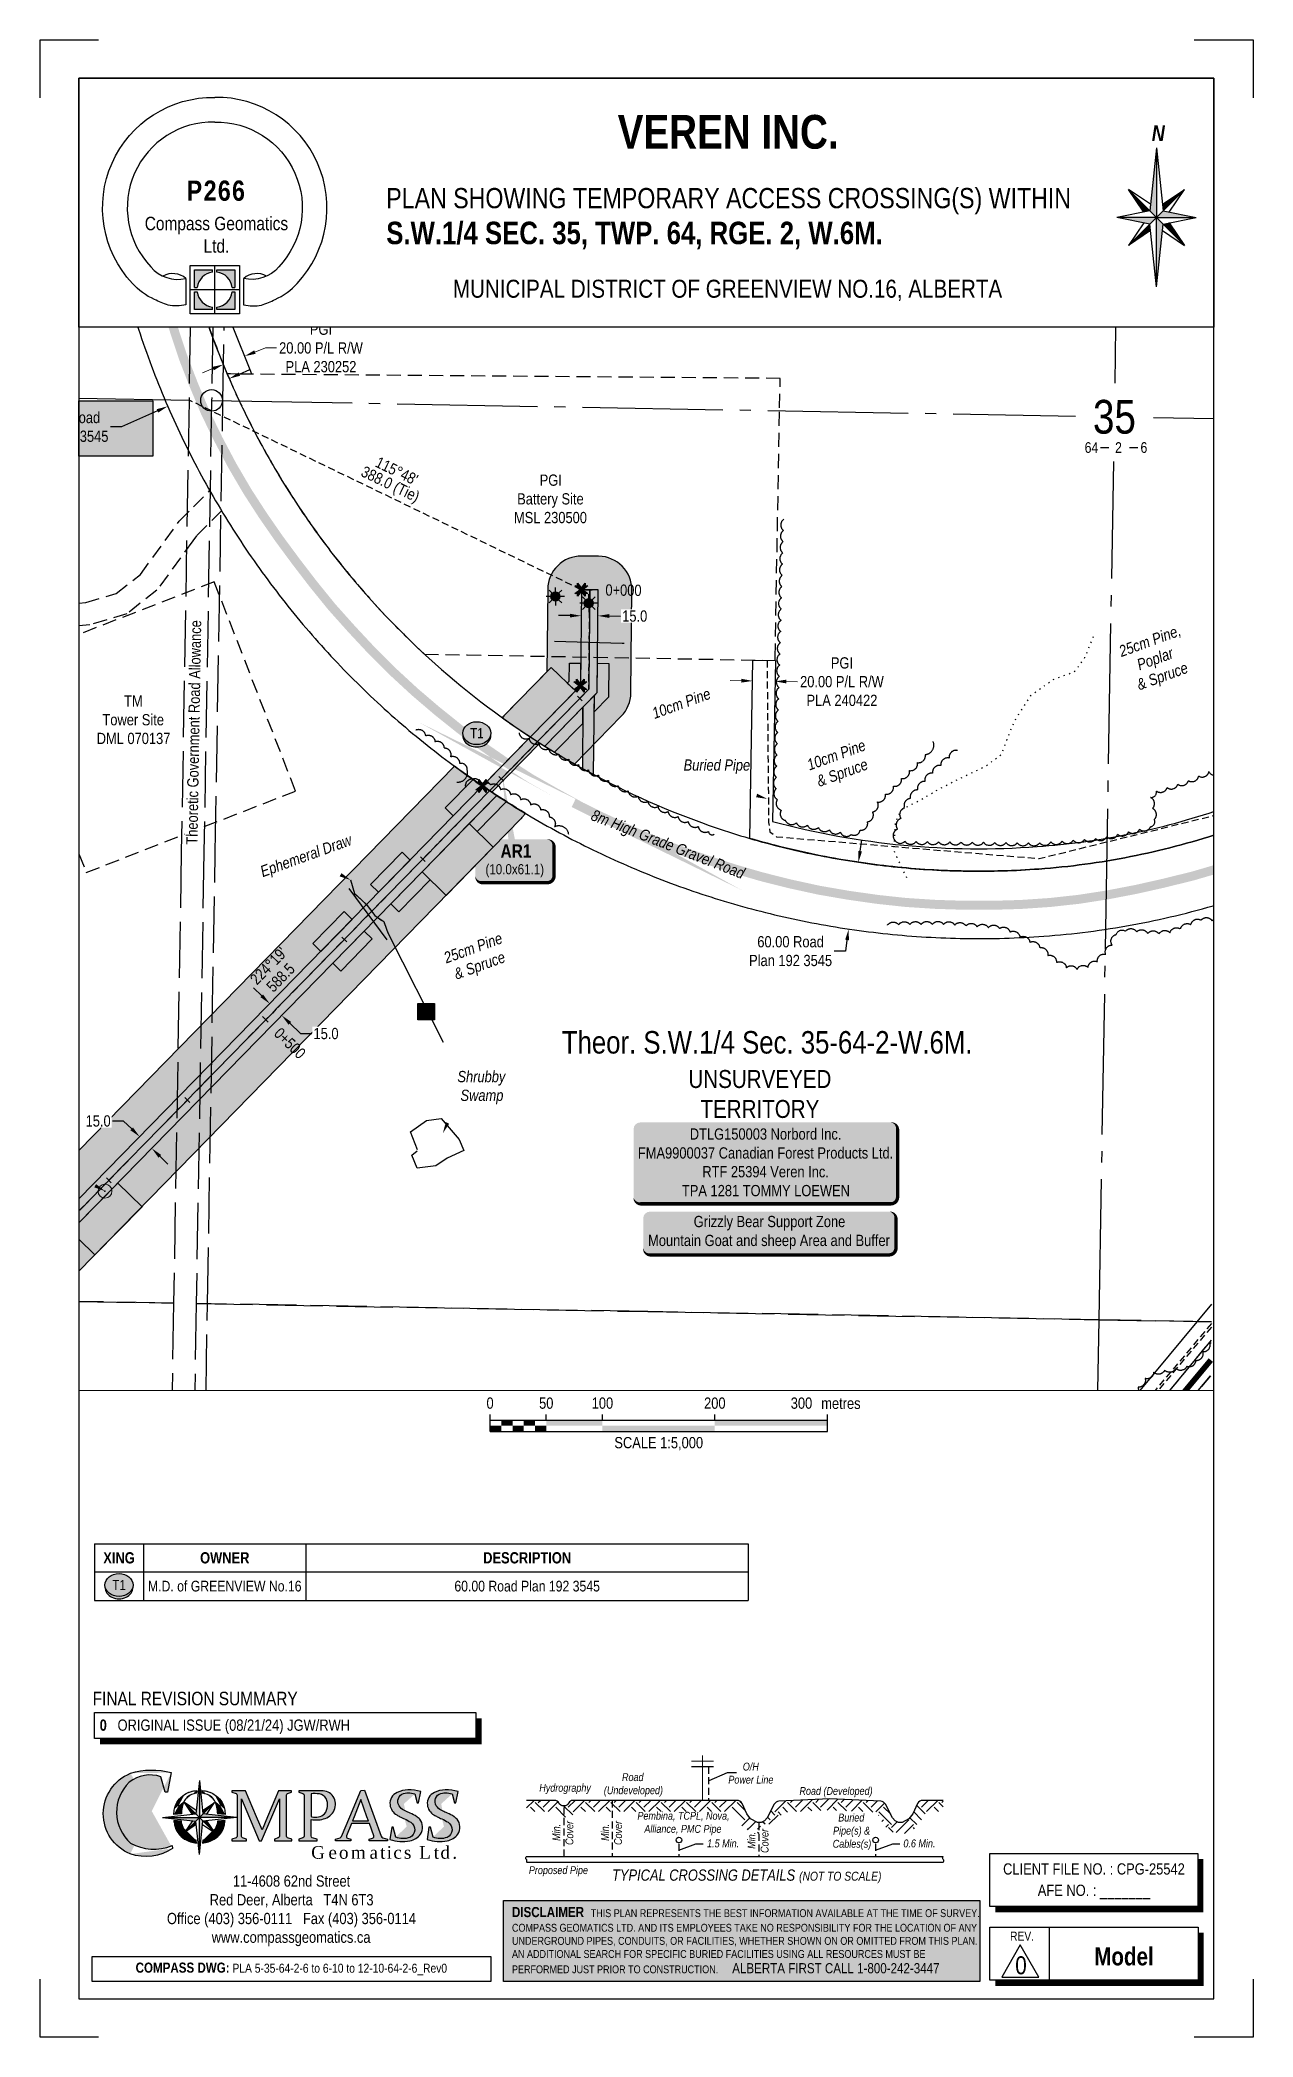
# Paper-space layout 'XING #20' of a CAD drawing. Extents: x -2321 to -1242, y 0 to 1778.
# The model-space entities are those that its viewports show. They can reach past a viewport. Long polylines and large blocks are cut down to what shows.
import ezdxf
from ezdxf.enums import TextEntityAlignment as Align

# ---------------------------------------------------------------- set-up
doc = ezdxf.new("R2010")
doc.units = 0
doc.header["$LTSCALE"] = 5
doc.header["$PDSIZE"] = 0.5
for name, pattern in [('0', [1, 1, 0]), ('foc-ACCESSROAD', [3.75, 2.5, -1.25]), ('foc-QUARTERLINE', [33, 25, -3, 2, -3]), ('foc-TIELINE', [1.875, 1.25, -0.625]), ('foc-TOPO', [1, 0.2, -0.8]), ('foc-TOPO-ephemeral', [6.25, 3.125, -0.625, 0.625, -0.625, 0.625, -0.625]), ('foc-TRAV', [1.875, 1.25, -0.625]), ('foc-UNSURVEYED', [12.5, 10, -2.5]), ('UG_PIPE', [1.875, 1.25, -0.625])]:
    doc.linetypes.add(name, pattern=pattern)
doc.layers.get('Defpoints').update_dxf_attribs({"color": 9})
for name, color, linetype in [('10', 1, 'Continuous'), ('9', 3, 'Continuous'), ('AS-FENCE', 48, 'foc-FENCE'), ('AS-PIPE-UG', 44, 'UG_PIPE'), ('AS-PIPE-UG-T', 44, 'Continuous'), ('AS-ROADS', 254, 'Continuous'), ('AS-UNDERLAY-H', 141, 'Continuous'), ('AS-WILDLIFE-BLOCK', 131, 'Continuous'), ('C-SYMBOL', 7, 'Continuous'), ('C-WS-S', 13, 'Continuous'), ('CG-BORDER', 2, 'Continuous'), ('CG-LOGO', 7, 'Continuous'), ('CG-NORTH', 7, 'Continuous'), ('CG-NOTES', 7, 'Continuous'), ('F-AR', 190, 'foc-ACCESSROAD'), ('F-RW', 190, 'Continuous'), ('F-WS', 190, 'foc-ACCESSROAD'), ('F-WS-S', 190, 'Continuous'), ('L-2', 7, 'Continuous'), ('L-BD', 7, 'Continuous'), ('L-MON', 1, 'Continuous'), ('L-ROAD-T', 7, 'Continuous'), ('L-SECLBL', 7, 'Continuous'), ('L-SECQ', 8, 'foc-QUARTERLINE'), ('L-TIE', 7, 'foc-TIELINE'), ('L-TITLEDB', 4, 'Continuous'), ('L-TITLEDB-T', 4, 'Continuous'), ('L-UNS-T', 3, 'Continuous'), ('L-USEC', 7, 'foc-UNSURVEYED'), ('oil_and_gas_wells_pt', 7, 'Continuous'), ('P-BUFFER-H 100m', 191, 'Continuous'), ('P-BUFFER-H 30m', 51, 'Continuous'), ('P-CHAINAGE-CL', 201, 'foc-TIELINE'), ('P-CROSSINGS', 250, 'Continuous'), ('P-PROPOSED', 10, 'Continuous'), ('P-PROPOSED-H', 21, 'Continuous'), ('P-TEMP-BLOCKS', 250, 'Continuous'), ('P-TEMP-H', 41, 'Continuous'), ('P-TEMP_LOG DECK', 46, 'Continuous'), ('P-TEMP_WORKSPACE', 46, 'Continuous'), ('P-TRAV', 4, 'foc-TRAV'), ('P-TXT', 4, 'Continuous'), ('P-WORKAREA-COUNTY', 104, 'Continuous'), ('P-WORKAREA-COUNTY-H', 71, 'Continuous'), ('S-1', 1, 'Continuous'), ('S-2', 2, 'Continuous'), ('T-BUSH', 110, '0'), ('T-BUSH-T', 110, 'Continuous'), ('T-DRAW', 143, 'foc-TOPO-ephemeral'), ('T-TIE', 201, 'foc-TIELINE'), ('T-VEGETATION-CHANGE', 104, 'foc-TOPO'), ('T-WATER-T', 170, 'Continuous'), ('WETLAND', 143, 'Continuous'), ('WETLAND-T', 146, 'Continuous'), ('wildlife_features', 7, 'Continuous')]:
    doc.layers.add(name, color=color, linetype=linetype)
for name, color, linetype, lineweight in [('AS-GENERAL', 48, 'Continuous', 18), ('F-RW-T', 190, 'Continuous', 9), ('P-CHAINAGE-T', 201, 'Continuous', 18), ('T-TEXT', 48, 'Continuous', 18)]:
    doc.layers.add(name, color=color, linetype=linetype, lineweight=lineweight)
doc.styles.add('100L', font='ARIALN.TTF', dxfattribs={"height": 11})
doc.styles.add('175L', font='ARIALN.TTF', dxfattribs={"height": 20})
doc.styles.add('80', font='ARIALN.TTF', dxfattribs={"height": 10})
doc.styles.add('80CG', font='ARIALN.TTF', dxfattribs={"height": 10})
doc.styles.add('80L', font='ARIALN.TTF', dxfattribs={"height": 10})
doc.styles.add('BOLD', font='ARIALNB.TTF')
doc.styles.add('Crossing', font='ARIALN.TTF', dxfattribs={"height": 10})
doc.styles.add('foc-LtypeFont', font='ARIALN.TTF', dxfattribs={"height": 7.35})
doc.styles.add('SIMPLEX', font='ARIALN.TTF')
doc.styles.get("Standard").update_dxf_attribs({"font": 'ARIALN.TTF'})
doc.linetypes.add('foc-FENCE', pattern='A,10,-1,["X",foc-LtypeFont,S=0.2,R=0,X=-0.625,Y=-0.75],-1.24', length=12.24)
doc.linetypes.add('foc-TOPO-flowdirection-NOLINE', pattern='A,0,[">",foc-LtypeFont,S=0.3,R=0,X=0,Y=-0.945],-20,[">",foc-LtypeFont,S=0.3,R=0,X=0,Y=-0.945],0', length=20)
doc.dimstyles.new('Compass 5 000', dxfattribs={"dimscale": 5, "dimtxt": 9, "dimasz": 2, "dimexe": 0.2, "dimexo": 0.0625, "dimgap": 0.5, "dimtad": 0, "dimtih": 1, "dimtoh": 1, "dimzin": 0, "dimdsep": 46, "dimtxsty": '80CG', "dimcen": 0.1, "dimse1": 1, "dimse2": 1, "dimclrd": 256, "dimclrt": 256, "dimaunit": 1, "dimadec": 4, "dimazin": 0, "dimtfac": 0.06, "dimtofl": 0, "dimtmove": 0, "dimatfit": 1, "dimfxl": 0.2, "dimtolj": 1, "dimtzin": 0, "dimlwd": -1, "dimarcsym": 0})

psp = doc.layouts.new('XING #20')

# ---------------------------------------------------------------- texts
at = {"insert": (-2076.3, 1711.2), "char_height": 9, "attachment_point": 1, "style": '80L'}
psp.add_mtext_dynamic_manual_height_columns('\\pi269.16452;{\\fArial Narrow|b1|i0|c0|p34;\\H3.3333x;\\C14;VEREN INC.}\\P\\pi366.2952;\\P\\pi63.22971;{\\H2x;PLAN SHOWING TEMPORARY ACCESS CROSSING(S) WITHIN\\H0.11111x; \\P\\pi146.57244;\\fArial Narrow|b1|i0|c0|p34;\\H9.9999x;S.W.1/4 SEC. 35, TWP. 64, RGE. 2, W.6M.}\\P\\pi366.2952;\\P\\pi365.97665;{\\H0.22222x; \\P\\pi122.54015;\\H8.0001x;MUNICIPAL DISTRICT OF GREENVIEW NO.16, ALBERTA}', width=732.59, gutter_width=45, heights=[0], dxfattribs=at)
at = {"layer": 'CG-NOTES', "attachment_point": 1, "style": '80'}
for s, insert, char_height, width in [('\\pi77.33221;11-4608 62nd Street\\P\\pi56.72512;Red Deer, Alberta   T4N 6T3\\P\\pi18.6726;Office (403) 356-0111   Fax (403) 356-0114\\P\\pi58.50547;www.compassgeomatics.ca', (-2226.9, 143.9), 10, 257.83), ('\\pi37.09573;{\\fArial Narrow|b1|i0|c0|p34;\\H1.125x;\\C14;COMPASS DWG:} PLA 5-35-64-2-6 to 6-10 to 12-10-64-2-6_Rev0', (-2273.2, 66.3), 8, 350.451)]:
    psp.add_mtext(s, dxfattribs=dict(at, insert=insert, char_height=char_height, width=width))

msp = doc.modelspace()

# ---------------------------------------------------------------- texts
at = {"layer": 'C-SYMBOL', "color": 3, "style": '175L'}
msp.add_text('Theor. S.W.1/4 Sec. 35-64-2-W.6M.', height=20, dxfattribs=at).set_placement((422839.118, 6048298.453), align=Align.BOTTOM_CENTER)
at = {"layer": 'F-WS-S', "char_height": 9.99539, "attachment_point": 1, "style": '80L'}
for s, insert in [('\\pi27.37366;PGI\\P\\pi7.36925;Battery Site\\P\\pi4.53631;MSL 230500', (422609.315, 6048819.957)), ('\\pi28.60093;TM\\P\\pi9.32605;Tower Site\\P\\pi4.21586;DML 070137', (422238.321, 6048623.331))]:
    msp.add_mtext_dynamic_manual_height_columns(s, width=72.59039, gutter_width=49.977, heights=[0], dxfattribs=dict(at, insert=insert))
at = {"layer": 'L-BD', "style": '80L'}
for s, height, p in [("115°48'", 9.9954, (422509.584, 6048823.177)), ('388.0 (Tie)', 9.99544, (422503.383, 6048810.354))]:
    msp.add_text(s, height=height, rotation=334.1914, dxfattribs=at).set_placement(p, align=Align.MIDDLE)
at = {"layer": 'L-BD', "color": 5, "style": '80L'}
for s, p in [("224°19'", (422395.422, 6048382.566)), ('588.5', (422406.148, 6048372.09))]:
    msp.add_text(s, height=9.9954, rotation=45.6749, dxfattribs=at).set_placement(p, align=Align.MIDDLE)
at = {"layer": 'L-UNS-T', "color": 3, "insert": (422832.703, 6048268.355), "char_height": 15.99262, "attachment_point": 5, "style": '80L'}
msp.add_mtext_dynamic_manual_height_columns('UNSURVEYED TERRITORY', width=126.35547, gutter_width=47.478, heights=[0], dxfattribs=at)
at = {"layer": 'P-CHAINAGE-T', "style": '80L'}
for s, rotation, p in [('0+000', 359.422919, (422711.301, 6048717.005)), ('0+500', 315.674897, (422414.494, 6048313.647))]:
    msp.add_text(s, height=9.9954, rotation=rotation, dxfattribs=at).set_placement(p, align=Align.MIDDLE_CENTER)
at = {"layer": 'T-BUSH-T', "char_height": 9.9954, "attachment_point": 1, "rotation": 20, "style": '80L'}
for s, insert in [('\\pi0.25143;{\\fArial Narrow|b0|i1|c0|p34;25cm Pine, \\P\\pi11.20818;Poplar\\P\\pi5.02072;& Spruce}', (423150.867, 6048666.761)), ('\\pi1.91846;{\\fArial Narrow|b0|i1|c0|p34;10cm Pine}', (422733.815, 6048611.015)), ('\\pi1.91846;{\\fArial Narrow|b0|i1|c0|p34;10cm Pine\\P\\pi5.02072;& Spruce}', (422871.709, 6048565.148)), ('\\pi1.4071;{\\fArial Narrow|b0|i1|c0|p34;25cm Pine \\P\\pi5.02072;& Spruce}', (422548.978, 6048393.522))]:
    msp.add_mtext_dynamic_manual_height_columns(s, width=55.95481, gutter_width=49.978, heights=[0], dxfattribs=dict(at, insert=insert))
at = {"layer": 'T-TEXT', "insert": (422752.735, 6048495.547), "char_height": 9.9954, "width": 148.7474, "attachment_point": 2, "rotation": 338.594141, "style": '80L'}
msp.add_mtext('{\\fArial Narrow|b0|i1|c0|p34;8m High Grade Gravel Road}', dxfattribs=at)
at = {"layer": 'T-WATER-T', "insert": (422386.641, 6048470.71), "char_height": 9.99544, "attachment_point": 1, "rotation": 20, "style": '80L'}
msp.add_mtext_dynamic_manual_height_columns('\\pi0.32611;{\\fArial Narrow|b0|i1|c0|p34;Ephemeral Draw}', width=85.98844, gutter_width=49.977, heights=[0], dxfattribs=at)
at = {"layer": 'WETLAND-T', "insert": (422553.5, 6048288.954), "char_height": 9.99544, "attachment_point": 1, "style": '80L'}
msp.add_mtext_dynamic_manual_height_columns('\\pi10.04582;{\\fArial Narrow|b0|i1|c0|p34;Shrubby \\P\\pi12.75264;Swamp}', width=62.62339, gutter_width=49.977, heights=[0], dxfattribs=at)

# ---------------------------------------------------------------- blocks, each defined once
blk = doc.blocks.new('cg-north')
at = {"linetype": 'Continuous'}
for points in [[(-0.3, 62), (-6.2, 6), (-0.3, 0.1)], [(-25.2, 25), (-11.6, 4.9), (-6.2, 6)], [(24.6, 25), (5, 11.8), (5.6, 6)], [(-0.3, 0.1), (-35.5, 0.1), (-6.2, -5.8)], [(5.6, 6), (-0.3, 0.1), (34.9, 0.1)], [(5.6, -5.8), (-0.3, 0.1), (-0.3, -61.7)], [(-5.6, -11.5), (-6.2, -5.8), (-25.2, -24.8)], [(11, -4.7), (5.6, -5.8), (24.6, -24.8)]]:
    blk.add_hatch(color=14, dxfattribs=at).paths.add_polyline_path(points)
at = {"color": 14, "linetype": 'Continuous'}
for p, q in [((-0.3, 62), (-6.2, 6)), ((-0.3, 62), (-0.3, 0.1)), ((-0.3, 62), (5.6, 6)), ((-0.3, 0.1), (-25.2, 25)), ((-11.6, 4.9), (-25.2, 25)), ((-5.6, 11.8), (-25.2, 25)), ((-0.3, 0.1), (24.6, 25)), ((5, 11.8), (24.6, 25)), ((11, 4.9), (24.6, 25)), ((-6.2, 6), (-35.5, 0.1)), ((-0.3, 0.1), (-35.5, 0.1)), ((-6.2, -5.8), (-35.5, 0.1)), ((-0.3, 0.1), (-25.2, -24.8)), ((-0.3, 0.1), (24.6, -24.8)), ((-0.3, -61.7), (-0.3, 0.1)), ((-0.3, 0.1), (34.9, 0.1)), ((5.6, 6), (34.9, 0.1)), ((5.6, -5.8), (34.9, 0.1)), ((-11.6, -4.7), (-25.2, -24.8)), ((-5.6, -11.5), (-25.2, -24.8)), ((-0.3, -61.7), (-6.2, -5.8)), ((-0.3, -61.7), (5.6, -5.8)), ((5, -11.5), (24.6, -24.8)), ((10.9, -4.5), (11, -4.7)), ((11, -4.7), (24.6, -24.8))]:
    blk.add_line(p, q, dxfattribs=at)
at = {"color": 14, "linetype": 'Continuous', "insert": (-10.2, 82), "char_height": 14, "width": 22.782, "attachment_point": 1, "style": '80CG'}
blk.add_mtext('\\pi5.63716;{\\fArial Narrow|b1|i1|c0|p34;N}', dxfattribs=at)
blk = doc.blocks.new('*U59')
at = {"layer": 'Defpoints'}
for p, q in [((0, 1778), (52.2, 1778)), ((0, 1726.5), (0, 1778)), ((1027.2, 1778), (1079.5, 1778)), ((1079.5, 1778), (1079.5, 1726.5)), ((0, 0), (0, 51.5)), ((1079.5, 51.5), (1079.5, 0)), ((52.2, 0), (0, 0)), ((1079.5, 0), (1027.2, 0))]:
    blk.add_line(p, q, dxfattribs=at)
at = {"layer": 'S-1'}
for p, q in [((0, 1778), (0, 1778)), ((1079.5, 1778), (1079.5, 1778)), ((0, 0), (0, 0)), ((1079.5, 0), (1079.5, 0))]:
    blk.add_line(p, q, dxfattribs=at)
at = {"layer": 'S-2'}
blk.add_lwpolyline([(34.7, 34), (1044.7, 34), (1044.7, 1744), (34.7, 1744)], close=True, dxfattribs=at)
at = {"style": '80', "flags": 1}
blk.add_attdef('PAGENUMBER', (52.2, 51.5), '', height=10, rotation=90, dxfattribs=at)
blk = doc.blocks.new('c_logo')
h = blk.add_hatch(color=256)
edge = h.paths.add_edge_path()
edge.add_arc((-141.8, -18.9), 63, 74.1661, 107.5113, ccw=False)
edge.add_line((-124.6, 41.7), (-127.8, 24.4))
edge.add_line((-127.8, 24.4), (-129.9, 24.3))
edge.add_line((-129.9, 24.3), (-133.7, 38))
edge.add_arc((-143.5, 10.5), 29.1, 70.3832, 129.1598)
edge.add_arc((-136.2, 6.6), 36.9, 134.0613, 228.3206)
edge.add_arc((-139.8, 16.8), 43.2, 241.0325, 291.7344)
edge.add_line((-123.8, -23.3), (-123.3, -25.7))
edge.add_arc((-147.3, 10.4), 43.4, 251.5179, 303.5841, ccw=False)
edge.add_arc((-146.1, 5.2), 38.8, 112.1026, 247.4698, ccw=False)
h = blk.add_hatch(color=256)
edge = h.paths.add_edge_path()
edge.add_arc((-89, 1.8), 33.4, 166.6682, 175.6601, ccw=False)
edge.add_arc((-102.3, 5.6), 19.6, 121.6531, 168.6953, ccw=False)
edge.add_arc((-99.6, 0.9), 25, 95.0736, 121.1383, ccw=False)
edge.add_line((-101.8, 25.8), (-102.1, 23.3))
edge.add_arc((-99.9, 6.4), 17.1, 97.444, 127.0912)
edge.add_arc((-98.7, 8.4), 16.4, 134.7148, 171.0442)
edge.add_arc((-73.8, 3.2), 41.8, 169.3159, 177.5034)
edge.add_line((-115.5, 5), (-122.3, 4.3))
at = {"linetype": 'Continuous'}
for points in [[(-99.4, 34.7), (-102.5, 4.9), (-99.4, 1.7)], [(-99.4, 1.7), (-132.4, 1.7), (-102.5, -1.4)], [(-112.7, 15), (-105.6, 4.5), (-102.5, 4.9)], [(-96.3, 4.9), (-99.4, 1.7), (-66.4, 1.7)], [(-96.3, -1.4), (-99.4, 1.7), (-99.4, -31.3)], [(-86.1, 15), (-96.6, 7.9), (-96.3, 4.9)], [(-102.2, -4.5), (-102.5, -1.4), (-112.7, -11.6)], [(-93.2, -1.1), (-96.3, -1.4), (-86.1, -11.6)]]:
    blk.add_hatch(color=14, dxfattribs=at).paths.add_polyline_path(points)
h = blk.add_hatch(color=256)
edge = h.paths.add_edge_path()
edge.add_arc((-99.1, 0.9), 25, 58.8617, 85.0803, ccw=False)
edge.add_arc((-96.4, 5.6), 19.6, 11.3047, 58.3469, ccw=False)
edge.add_arc((-109.7, 1.8), 33.4, 4.3278, 13.3318, ccw=False)
edge.add_line((-76.4, 4.3), (-83.2, 5))
edge.add_arc((-124.9, 3.2), 41.8, 2.487, 10.6841)
edge.add_arc((-100.1, 8.4), 16.4, 8.9558, 45.2852)
edge.add_arc((-98.8, 6.4), 17.1, 52.9088, 82.7833)
edge.add_line((-96.7, 23.3), (-97, 25.8))
h = blk.add_hatch(color=256)
edge = h.paths.add_edge_path()
edge.add_line((-48.6, 2.5), (-58.3, 25.6))
edge.add_line((-58.3, 25.6), (-70.6, 25.6))
edge.add_line((-70.6, 25.6), (-70.6, 24.2))
edge.add_line((-70.6, 24.2), (-66.8, 23))
edge.add_arc((-67.2, 21.6), 1.5, 0, 72.6157, ccw=False)
edge.add_line((-65.7, 21.6), (-65.7, 2.5))
edge.add_line((-65.7, 2.5), (-65.7, -14.9))
edge.add_arc((-67.2, -14.9), 1.5, -73.424, 0, ccw=False)
edge.add_line((-66.8, -16.3), (-70.5, -17.4))
edge.add_line((-70.5, -17.4), (-70.5, -18.9))
edge.add_line((-70.5, -18.9), (-57.6, -18.9))
edge.add_line((-57.6, -18.9), (-57.6, -17.5))
edge.add_line((-57.6, -17.5), (-61.1, -16.4))
edge.add_arc((-60.6, -15), 1.5, 180, 252.4646, ccw=False)
edge.add_line((-62.1, -15), (-62.1, 2.5))
edge.add_line((-62.1, 2.5), (-62.1, 18.4))
edge.add_line((-62.1, 18.4), (-46.4, -18.9))
edge.add_line((-46.4, -18.9), (-44.1, -18.9))
edge.add_line((-44.1, -18.9), (-35, 2.5))
edge.add_line((-35, 2.5), (-28.3, 18.3))
edge.add_line((-28.3, 18.3), (-28.3, 2.5))
edge.add_line((-28.3, 2.5), (-28.3, -15))
edge.add_arc((-29.8, -15), 1.5, -73.424, 0, ccw=False)
edge.add_line((-29.4, -16.4), (-32.7, -17.4))
edge.add_line((-32.7, -17.4), (-32.7, -18.9))
edge.add_line((-32.7, -18.9), (-17.3, -18.9))
edge.add_line((-17.3, -18.9), (-17.3, -17.5))
edge.add_line((-17.3, -17.5), (-21, -16.3))
edge.add_arc((-20.5, -14.9), 1.5, 180, 252.4646, ccw=False)
edge.add_line((-22, -14.9), (-22, 2.5))
edge.add_line((-22, 2.5), (-22, 21.7))
edge.add_arc((-20.5, 21.7), 1.5, 107.3843, 180, ccw=False)
edge.add_line((-21, 23.1), (-17.4, 24.2))
edge.add_line((-17.4, 24.2), (-17.4, 25.6))
edge.add_line((-17.4, 25.6), (-29.1, 25.6))
edge.add_line((-29.1, 25.6), (-38.8, 2.5))
edge.add_line((-38.8, 2.5), (-43.7, -9.1))
edge.add_line((-43.7, -9.1), (-48.6, 2.5))
h = blk.add_hatch(color=256)
h.paths.add_polyline_path([(7.6, 25.6), (-11.1, 25.6), (-11.1, 24.2), (-7.3, 23, -0.326805), (-6.3, 21.6), (-6.3, -14.9, -0.331803), (-7.4, -16.3), (-11.1, -17.4), (-11.1, -18.9), (5.3, -18.9), (5.3, -17.5), (1, -16.2, -0.327162), (0, -14.7), (0, 0, 0.135693), (12.6, 1, 0.518306), (18.8, 21.8, 0.201798)])
h.paths.add_polyline_path([(0, 22.9, -0.05909), (7.3, 22.8, -0.236459), (13.3, 18.7, -0.297964), (11.9, 5.1, -0.269959), (0.5, 2.5, -0.011455), (0, 2.6)], flags=16)
h = blk.add_hatch(color=256)
h.paths.add_polyline_path([(47.4, 26.1), (44.1, 25.8), (34.4, 2.5), (27.1, -15, -0.225541), (25.7, -16.2), (21.8, -17.4), (21.8, -18.9), (34.7, -18.9), (35.3, -18.9), (35.3, -17.5), (32.4, -16.6, -0.43446), (31.4, -14.6), (35.8, -3.6), (51.8, -3.6), (55.7, -14.5, -0.430441), (54.7, -16.5), (51.5, -17.4), (51.5, -18.9), (67.8, -18.9), (67.8, -17.5), (63.9, -16.3, -0.232291), (62.4, -14.9), (56.1, 2.5)])
h.paths.add_polyline_path([(44.1, 17.7), (49.6, 2.5), (50.9, -1.1), (36.8, -1.1), (38.2, 2.5)], flags=16)
h = blk.add_hatch(color=256)
edge = h.paths.add_edge_path()
edge.add_arc((103.3, 50.8), 54.1, 243.1997, 248.1345)
edge.add_arc((69.9, -30.2), 33.5, 55.7647, 66.7239, ccw=False)
edge.add_arc((84.5, -9), 7.7, -65.6478, 57.1428, ccw=False)
edge.add_arc((81.8, 0.7), 17.7, 248.3428, 289.4425, ccw=False)
edge.add_line((75.3, -15.8), (73.1, -6.7))
edge.add_line((73.1, -6.7), (71.7, -6.9))
edge.add_line((71.7, -6.9), (70.1, -17.8))
edge.add_arc((81.2, 14.2), 33.9, 250.8905, 281.4155)
edge.add_arc((84.6, -3.1), 16.2, 281.7683, 321.9948)
edge.add_arc((87.3, -7), 11.8, 328.8789, 398.35)
edge.add_arc((79.7, -17.6), 24.7, 46.7096, 54.4302)
edge.add_arc((79.7, -17.6), 24.7, 54.4302, 70.3091)
edge.add_arc((139.4, 119.6), 125, 243.6166, 245.7228, ccw=False)
edge.add_arc((89.5, 20.6), 14.2, 223.2297, 246.3738, ccw=False)
edge.add_arc((84.7, 16.1), 7.62, 121.2723, 223.353, ccw=False)
edge.add_arc((86.6, 7.5), 16.2, 69.6826, 111.1397, ccw=False)
edge.add_line((92.2, 22.7), (94.3, 14.7))
edge.add_line((94.3, 14.7), (95.6, 14.9))
edge.add_line((95.6, 14.9), (97.6, 24.9))
edge.add_arc((87.2, -14.4), 40.7, 75.2956, 91.6843)
edge.add_arc((86, 5.6), 20.7, 89.7518, 117.221)
edge.add_arc((80.5, 14.4), 10.4, 112.8657, 186.9967)
edge.add_arc((81.9, 14.2), 11.8, 185.0082, 240.0685)
edge.add_arc((103.3, 50.8), 54.1, 239.829, 243.1997)
h = blk.add_hatch(color=256)
edge = h.paths.add_edge_path()
edge.add_arc((136.5, 50.8), 54.1, 243.1997, 248.1345)
edge.add_arc((103.1, -30.2), 33.5, 55.7647, 66.7239, ccw=False)
edge.add_arc((117.7, -9), 7.7, -65.6478, 57.1428, ccw=False)
edge.add_arc((115, 0.7), 17.7, 248.3428, 289.4425, ccw=False)
edge.add_line((108.5, -15.8), (106.3, -6.7))
edge.add_line((106.3, -6.7), (104.8, -6.9))
edge.add_line((104.8, -6.9), (103.3, -17.8))
edge.add_arc((114.4, 14.2), 33.9, 250.8905, 281.4155)
edge.add_arc((117.8, -3.1), 16.2, 281.7683, 321.9948)
edge.add_arc((120.5, -7), 11.8, 328.8789, 398.35)
edge.add_arc((112.8, -17.6), 24.7, 46.7096, 54.4302)
edge.add_arc((112.8, -17.6), 24.7, 54.4302, 70.3091)
edge.add_arc((172.5, 119.6), 125, 243.6166, 245.7228, ccw=False)
edge.add_arc((122.7, 20.6), 14.2, 223.2297, 246.3738, ccw=False)
edge.add_arc((117.9, 16.1), 7.62, 121.2723, 223.353, ccw=False)
edge.add_arc((119.8, 7.5), 16.2, 69.6826, 111.1397, ccw=False)
edge.add_line((125.4, 22.7), (127.5, 14.7))
edge.add_line((127.5, 14.7), (128.8, 14.9))
edge.add_line((128.8, 14.9), (130.8, 24.9))
edge.add_arc((120.4, -14.4), 40.7, 75.2956, 91.6843)
edge.add_arc((119.2, 5.6), 20.7, 89.7518, 117.221)
edge.add_arc((113.7, 14.4), 10.4, 112.8657, 186.9967)
edge.add_arc((115.1, 14.2), 11.8, 185.0082, 240.0685)
edge.add_arc((136.5, 50.8), 54.1, 239.829, 243.1997)
h = blk.add_hatch(color=256)
edge = h.paths.add_edge_path()
edge.add_arc((-89, 3), 33.4, 186.7164, 193.3318)
edge.add_arc((-102.3, -0.8), 19.6, 191.3047, 238.3469)
edge.add_arc((-99.6, 3.9), 25, 238.8617, 264.5936)
edge.add_line((-102, -21), (-102.2, -18.5))
edge.add_arc((-99.9, -1.6), 17.1, 232.9088, 262.0641, ccw=False)
edge.add_arc((-98.7, -3.6), 16.4, 188.9558, 225.2852, ccw=False)
edge.add_arc((-73.8, 1.6), 41.8, 184.3813, 190.6841, ccw=False)
edge.add_line((-115.5, -1.6), (-122.2, -0.9))
h = blk.add_hatch(color=256)
edge = h.paths.add_edge_path()
edge.add_arc((-124.9, 1.6), 41.8, 349.3159, 355.6284, ccw=False)
edge.add_arc((-100.1, -3.6), 16.4, 314.7148, 351.0442, ccw=False)
edge.add_arc((-98.8, -1.6), 17.1, 277.7082, 307.0912, ccw=False)
edge.add_line((-96.5, -18.5), (-96.8, -21))
edge.add_arc((-99.1, 3.9), 25, 275.2524, 301.1383)
edge.add_arc((-96.4, -0.8), 19.6, 301.6531, 348.6953)
edge.add_arc((-109.7, 3), 33.4, 346.6682, 353.2958)
edge.add_line((-76.6, -0.9), (-83.3, -1.6))
at = {"color": 14, "linetype": 'Continuous'}
for p, q in [((-99.4, 34.7), (-102.5, 4.9)), ((-99.4, 34.7), (-99.4, 1.7)), ((-99.4, 34.7), (-96.3, 4.9)), ((-132.4, 1.7), (-102.5, 4.9)), ((-132.4, 1.7), (-102.5, -1.4)), ((-132.4, 1.7), (-99.4, 1.7)), ((-99.4, 1.7), (-112.7, 15)), ((-105.6, 4.5), (-112.7, 15)), ((-102.2, 7.9), (-112.7, 15)), ((-99.4, 1.7), (-112.7, -11.6)), ((-99.4, 1.7), (-86.1, 15)), ((-66.4, 1.7), (-99.4, 1.7)), ((-99.4, 1.7), (-86.1, -11.6)), ((-99.4, -31.3), (-99.4, 1.7)), ((-96.6, 7.9), (-86.1, 15)), ((-66.4, 1.7), (-96.3, 4.9)), ((-66.4, 1.7), (-96.3, -1.4)), ((-93.2, 4.5), (-86.1, 15)), ((-105.6, -1.1), (-112.7, -11.6)), ((-102.2, -4.5), (-112.7, -11.6)), ((-99.4, -31.3), (-102.5, -1.4)), ((-99.4, -31.3), (-96.3, -1.4)), ((-96.6, -4.5), (-86.1, -11.6)), ((-93.2, -1.1), (-86.1, -11.6))]:
    blk.add_line(p, q, dxfattribs=at)
at = {"flags": 128}
for points in [[(-160.8, 41.1, -0.146532), (-124.6, 41.7), (-127.8, 24.4), (-129.9, 24.3), (-133.7, 38, 0.262236), (-161.9, 33.1, 0.436158), (-160.8, -21, 0.22491), (-123.8, -23.3), (-123.3, -25.7, -0.231173), (-161, -30.7, -0.670499)], [(-122.3, 4.3, -0.039254), (-121.5, 9.5, -0.208192), (-112.6, 22.3, -0.114221), (-101.8, 25.8), (-102.1, 23.3, 0.130087), (-110.2, 20, 0.159858), (-114.8, 10.9, 0.03574), (-115.5, 5)], [(-97, 25.8, -0.114902), (-86.2, 22.3, -0.208192), (-77.2, 9.5, -0.039307), (-76.4, 4.3), (-83.2, 5, 0.035782), (-83.9, 10.9, 0.159858), (-88.5, 20, 0.131095), (-96.7, 23.3)], [(-48.6, 2.5), (-58.3, 25.6), (-70.6, 25.6), (-70.6, 24.2), (-66.8, 23, -0.327892), (-65.7, 21.6), (-65.7, 2.5), (-65.7, -14.9, -0.331803), (-66.8, -16.3), (-70.5, -17.4), (-70.5, -18.9), (-57.6, -18.9), (-57.6, -17.5), (-61.1, -16.4, -0.327162), (-62.1, -15), (-62.1, 2.5), (-62.1, 18.4), (-46.4, -18.9), (-44.1, -18.9), (-35, 2.5), (-28.3, 18.3), (-28.3, 2.5), (-28.3, -15, -0.331803), (-29.4, -16.4), (-32.7, -17.4), (-32.7, -18.9), (-17.3, -18.9), (-17.3, -17.5), (-21, -16.3, -0.327162), (-22, -14.9), (-22, 2.5), (-22, 21.7, -0.327892), (-21, 23.1), (-17.4, 24.2), (-17.4, 25.6), (-29.1, 25.6), (-38.8, 2.5), (-43.7, -9.1)], [(78.9, 2.5, 0.021535), (83.1, 0.5, -0.047855), (88.7, -2.5, -0.593701), (87.7, -16, -0.181278), (75.3, -15.8), (73.1, -6.7), (71.7, -6.9), (70.1, -17.8, 0.133984), (87.9, -19, 0.177346), (97.4, -13.1, 0.312763), (96.6, 0.4, 0.0337), (94, 2.5, 0.069396), (88, 5.6, -0.00919), (83.8, 7.6, -0.10133), (79.2, 10.9, -0.477408), (80.8, 22.6, -0.18289), (92.2, 22.7), (94.3, 14.7), (95.6, 14.9), (97.6, 24.9, 0.071631), (86.1, 26.3, 0.120434), (76.5, 24, 0.335231), (70.2, 13.1, 0.244978), (76.1, 4, 0.014709)], [(112.1, 2.5, 0.021535), (116.3, 0.5, -0.047855), (121.9, -2.5, -0.593701), (120.9, -16, -0.181278), (108.5, -15.8), (106.3, -6.7), (104.8, -6.9), (103.3, -17.8, 0.133984), (121.1, -19, 0.177346), (130.6, -13.1, 0.312763), (129.8, 0.4, 0.0337), (127.2, 2.5, 0.069396), (121.2, 5.6, -0.00919), (117, 7.6, -0.10133), (112.4, 10.9, -0.477408), (113.9, 22.6, -0.18289), (125.4, 22.7), (127.5, 14.7), (128.8, 14.9), (130.8, 24.9, 0.071631), (119.2, 26.3, 0.120434), (109.7, 24, 0.335231), (103.4, 13.1, 0.244978), (109.3, 4, 0.014709)], [(-122.2, -0.9, 0.028873), (-121.5, -4.7, 0.208192), (-112.6, -17.5, 0.11275), (-102, -21), (-102.2, -18.5, -0.127905), (-110.2, -15.2, -0.159858), (-114.8, -6.1, -0.027508), (-115.5, -1.6)], [(-83.3, -1.6, -0.02755), (-83.9, -6.1, -0.159858), (-88.5, -15.2, -0.128915), (-96.5, -18.5), (-96.8, -21, 0.113431), (-86.2, -17.5, 0.208192), (-77.2, -4.7, 0.028926), (-76.6, -0.9)]]:
    blk.add_lwpolyline(points, format="xyb", close=True, dxfattribs=at)
for points in [[(-11.1, -18.9), (5.3, -18.9), (5.3, -17.5), (1, -16.2, -0.327162), (0, -14.7), (0, 0, 0.135693), (12.6, 1, 0.518306), (18.8, 21.8, 0.201798), (7.6, 25.6), (-11.1, 25.6), (-11.1, 24.2), (-7.3, 23, -0.326805), (-6.3, 21.6), (-6.3, -14.9, -0.331803), (-7.4, -16.3), (-11.1, -17.4), (-11.1, -18.9), (1.8, -18.9)], [(0.5, 2.5, 0.269959), (11.9, 5.1, 0.297964), (13.3, 18.7, 0.236459), (7.3, 22.8, 0.05909), (0, 22.9), (0, 2.6, 0.011455), (0.5, 2.5, 0.011455)], [(34.7, -18.9), (21.8, -18.9), (21.8, -17.4), (25.7, -16.2, 0.225541), (27.1, -15), (34.4, 2.5), (44.1, 25.8), (47.4, 26.1), (56.1, 2.5), (62.4, -14.9, 0.232291), (63.9, -16.3), (67.8, -17.5), (67.8, -18.9), (51.5, -18.9), (51.5, -17.4), (54.7, -16.5, 0.430441), (55.7, -14.5), (51.8, -3.6), (35.8, -3.6), (31.4, -14.6, 0.43446), (32.4, -16.6), (35.3, -17.5), (35.3, -18.9), (21.8, -18.9)]]:
    blk.add_lwpolyline(points, format="xyb", dxfattribs=at)
blk.add_lwpolyline([(50.9, -1.1), (49.6, 2.5), (44.1, 17.7), (38.2, 2.5), (36.8, -1.1)], close=True, dxfattribs=at)
at = {"insert": (0, -23.7), "char_height": 11.25, "width": 132.416, "attachment_point": 1, "style": '80CG'}
blk.add_mtext('{\\fBook Antiqua|b0|i0|c0|p18;\\T1.25;Geomatics Ltd.}', dxfattribs=at)
blk = doc.blocks.new('STAMP')
at = {"linetype": 'Continuous'}
h = blk.add_hatch(color=256, dxfattribs=at)
h.dxf.hatch_style = 1
h.paths.add_polyline_path([(-3.5, -57.3), (-3.5, -55.2), (-19.4, -55.2), (-19.4, -70.8), (-17, -70.8, -0.341095)])
h.paths.add_polyline_path([(14.1, -70.8), (16.5, -70.8), (16.5, -55.2), (0.5, -55.2), (0.5, -57.3, -0.341095)])
h.paths.add_polyline_path([(0.5, -88.4), (0.5, -90.4), (16.5, -90.4), (16.5, -74.8), (14.1, -74.8, -0.341095)])
h.paths.add_polyline_path([(-17, -74.8), (-19.4, -74.8), (-19.4, -90.4), (-3.5, -90.4), (-3.5, -88.4, -0.341095)])
for p, q in [((-1.5, -94.4), (-1.5, -51.2)), ((-19.4, -70.8), (-17, -70.8)), ((-3.5, -57.3), (-3.5, -55.2)), ((0.5, -57.3), (0.5, -55.2)), ((14.1, -70.8), (16.5, -70.8)), ((-23.4, -72.8), (20.5, -72.8)), ((-19.4, -74.8), (-17, -74.8)), ((-3.5, -90.4), (-3.5, -88.4)), ((0.5, -90.4), (0.5, -88.4)), ((14.1, -74.8), (16.5, -74.8))]:
    blk.add_line(p, q, dxfattribs=at)
at = {"linetype": 'Continuous', "flags": 128}
for points in [[(-1.5, 76.4, 0.665153), (-58.4, -52.5, 0.284669), (-27.2, -62.8), (-27.2, -86.2, -0.121434), (-43, -86.6, -0.034119), (-55.1, -81.5, -0.115846), (-74.8, -67.2, -0.661414), (-1.5, 98.4, 0.661414)], [(-1.5, 76.4, -0.665153), (55.5, -52.5, -0.284669), (24.2, -62.8), (24.2, -86.2, 0.121434), (40.1, -86.6, 0.034119), (52.2, -81.5, 0.115846), (71.9, -67.2, 0.661414), (-1.5, 98.4, -0.661414)]]:
    blk.add_lwpolyline(points, format="xyb", dxfattribs=at)
at = {"linetype": 'Continuous'}
blk.add_lwpolyline([(20.5, -94.4), (-23.4, -94.4), (-23.4, -51.2), (20.5, -51.2)], close=True, dxfattribs=at)
for points in [[(-19.4, -70.8), (-19.4, -55.2), (-3.5, -55.2)], [(0.5, -55.2), (16.5, -55.2), (16.5, -70.8)], [(-3.5, -90.4), (-19.4, -90.4), (-19.4, -74.8)], [(16.5, -74.8), (16.5, -90.4), (0.5, -90.4)]]:
    blk.add_lwpolyline(points, dxfattribs=at)
for centre, radius, start, end in [((-38.8, -76.5), 18, 49.7767, 119.1818), ((-1.5, -72.8), 15.7, 97.3315, 172.6685), ((-1.5, -72.8), 15.7, 7.3315, 82.6685), ((35.9, -76.5), 18, 60.8182, 130.2233), ((-1.5, -72.8), 15.7, 187.3315, 262.6685), ((-1.5, -72.8), 15.7, 277.3315, 352.6685)]:
    blk.add_arc(centre, radius, start, end, dxfattribs=at)
at = {"linetype": 'Continuous', "attachment_point": 5, "style": '80CG'}
for s, width, insert, char_height in [('{\\fArial Narrow|b1|i0|c0|p34;\\T1.1;P266}', 51.54, (0, 15.2), 18), ('Compass Geomatics\\PLtd.', 127.184, (0, -24), 12)]:
    blk.add_mtext_dynamic_manual_height_columns(s, width=width, gutter_width=45, heights=[0], dxfattribs=dict(at, insert=insert, char_height=char_height))
blk = doc.blocks.new('*U323')
at = {"layer": 'CG-NOTES'}
h = blk.add_hatch(dxfattribs=at)
h.set_pattern_fill('EARTH', color=256, scale=2.5, angle=45)
h.set_pattern_definition([(45, (-342.701, 88.198), (2e-15, 22.45064), [15.875, -15.875]), (45, (-346.91, 92.408), (2e-15, 22.45064), [15.875, -15.875]), (45, (-351.12, 96.617), (2e-15, 22.45064), [15.875, -15.875]), (135, (-351.12, 99.424), (-22.45064, 2e-15), [15.875, -15.875]), (135, (-346.91, 103.633), (-22.45064, 2e-15), [15.875, -15.875]), (135, (-342.701, 107.843), (-22.45064, 2e-15), [15.875, -15.875])])
edge = h.paths.add_edge_path()
edge.add_line((15.1, 1.3), (15.1, 3.7))
edge.add_line((15.1, 3.7), (22.6, 3.7))
edge.add_line((22.6, 3.7), (22.6, -1.3))
edge.add_line((22.6, -1.3), (25.5, -1.3))
edge.add_line((25.5, -1.3), (25.5, 7.1))
edge.add_line((25.5, 7.1), (34.7, 7.1))
edge.add_line((34.7, 7.1), (34.7, 1.6))
edge.add_line((34.7, 1.6), (35.1, 1.8))
edge.add_line((35.1, 1.8), (39.6, 7.4))
edge.add_line((39.6, 7.4), (45, 17.7))
edge.add_line((45, 17.7), (87, 19.7))
edge.add_line((87, 19.7), (129, 17.7))
edge.add_line((129, 17.7), (134.5, 7.4))
edge.add_line((134.5, 7.4), (139, 1.8))
edge.add_line((139, 1.8), (146, -1.3))
edge.add_line((146, -1.3), (153.7, -1.3))
edge.add_line((153.7, -1.3), (164.1, 3.9))
edge.add_line((164.1, 3.9), (169.5, 11.1))
edge.add_line((169.5, 11.1), (172.9, 18.3))
edge.add_line((172.9, 18.3), (188, 18.3))
edge.add_line((188, 18.3), (188, 28.3))
edge.add_line((188, 28.3), (169.7, 28.3))
edge.add_arc((169.7, 23.3), 5, 90, 154.7868)
edge.add_line((165.2, 25.5), (160.9, 16.3))
edge.add_line((160.9, 16.3), (157.5, 11.8))
edge.add_line((157.5, 11.8), (151.3, 8.7))
edge.add_line((151.3, 8.7), (148.2, 8.7))
edge.add_line((148.2, 8.7), (145.3, 10))
edge.add_line((145.3, 10), (142.9, 12.9))
edge.add_line((142.9, 12.9), (136.5, 24.9))
edge.add_arc((132.1, 22.6), 5, 27.9925, 87.3009)
edge.add_line((132.3, 27.6), (87, 29.7))
edge.add_line((87, 29.7), (41.7, 27.6))
edge.add_arc((42, 22.6), 5, 92.6991, 152.0075)
edge.add_line((37.6, 24.9), (31.2, 12.9))
edge.add_line((31.2, 12.9), (28.8, 10))
edge.add_line((28.8, 10), (25.9, 8.7))
edge.add_line((25.9, 8.7), (22.7, 8.7))
edge.add_line((22.7, 8.7), (16.6, 11.8))
edge.add_line((16.6, 11.8), (13.2, 16.3))
edge.add_line((13.2, 16.3), (8.9, 25.5))
edge.add_arc((4.4, 23.3), 5, 25.2132, 90)
edge.add_line((4.4, 28.3), (-141.6, 28.3))
edge.add_arc((-141.6, 24.3), 4, 90, 153.6122)
edge.add_arc((-149.7, 28.3), 5, 206.3878, 333.6122, ccw=False)
edge.add_arc((-157.8, 24.3), 4, 26.3878, 90)
edge.add_line((-157.8, 28.3), (-182.8, 28.3))
edge.add_line((-182.8, 28.3), (-182.8, 18.3))
edge.add_line((-182.8, 18.3), (-160.9, 18.3))
edge.add_arc((-149.7, 28.3), 15, 221.8103, 318.1897)
edge.add_line((-138.5, 18.3), (1.2, 18.3))
edge.add_line((1.2, 18.3), (4.6, 11.1))
edge.add_line((4.6, 11.1), (10, 3.9))
edge.add_line((10, 3.9), (15.1, 1.3))
at = {"flags": 128}
for points in [[(-183, -26.7, 0.098196), (-182.5, -25.8, 0.115025), (-182.5, -25, 0.189102), (-183, -24.2, -0.189102), (-183.5, -23.3, -0.115025), (-183.4, -22.5, -0.098196), (-183, -21.7)], [(188, -26.7, 0.098196), (188.4, -25.8, 0.115025), (188.5, -25, 0.189102), (188, -24.2, -0.189102), (187.5, -23.3, -0.115025), (187.5, -22.5, -0.098196), (188, -21.7)]]:
    blk.add_lwpolyline(points, format="xyb", dxfattribs=at)
at = {"layer": 'CG-NOTES', "const_width": 1, "flags": 128}
for points in [[(-36.3, 63.3), (-16.3, 63.3)], [(-36.3, 58.3), (-16.3, 58.3)], [(-26.3, 28.3), (-26.3, 68.3)]]:
    blk.add_lwpolyline(points, dxfattribs=at)
at = {"layer": 'CG-NOTES', "flags": 128}
for points in [[(-20.2, 46.1), (-3.9, 53.2), (4, 53.2)], [(-47.2, -16), (-32.1, -10.3), (-25.7, -10.3)], [(127.8, -16), (143, -10.3), (149.3, -10.3)], [(-183, -21.7), (188, -21.7)], [(-183, -26.7), (188, -26.7)]]:
    blk.add_lwpolyline(points, dxfattribs=at)
blk.add_lwpolyline([(188, 28.3), (169.7, 28.3, 0.290464), (165.2, 25.5), (160.9, 16.3), (157.5, 11.8), (151.3, 8.7), (148.2, 8.7), (145.3, 10), (142.9, 12.9), (136.5, 24.9, 0.264717), (132.3, 27.6), (87, 29.7), (41.7, 27.6, 0.264717), (37.6, 24.9), (31.2, 12.9), (28.8, 10), (25.9, 8.7), (22.7, 8.7), (16.6, 11.8), (13.2, 16.3), (8.9, 25.5, 0.290464), (4.4, 28.3), (-141.6, 28.3, 0.284915), (-145.2, 26.1, -0.620174), (-154.2, 26.1, 0.284915), (-157.8, 28.3), (-182.8, 28.3)], format="xyb", dxfattribs=at)
at = {"layer": 'CG-NOTES'}
for centre in [(-47.2, -7), (127.8, -7)]:
    blk.add_circle(centre, 2.5, dxfattribs=at)
at = {"layer": 'T-TIE'}
for p, q in [((-20.8, 58.3), (-20.8, 28.3)), ((-149.8, 22), (-149.8, -21.7)), ((-106.5, 28.3), (-106.5, -21.7)), ((23.9, 7.9), (23.9, -21.7)), ((-47.2, -10.3), (-47.2, -21.7)), ((127.8, -10.3), (127.8, -21.7))]:
    blk.add_line(p, q, dxfattribs=at)
at = {"layer": 'CG-NOTES', "attachment_point": 1}
for s, width, gutter_width, insert, char_height, style in [('\\pi13.10151;{\\fArial Narrow|b0|i1|c0|p34;O/H\\P\\pi0.22838;Power Line}', 39.983, 47.5, (-3.5, 61.9), 7, '80'), ('\\pi0.20212;{\\fArial Narrow|b0|i1|c0|p34;Hydrography}', 46.463, 47.5, (-171.7, 43), 7, '80'), ('\\pi16.51556;{\\fArial Narrow|b0|i1|c0|p34;Road\\P\\pi0.37402;(Undeveloped)}', 52.202, 47.5, (-114.4, 52.5), 7, '80'), ('\\pi8.62598;{\\fArial Narrow|b0|i1|c0|p34;Road (Developed)}', 81.474, 47.5, (51.4, 40.2), 7, '80'), ('\\pi0.22838;{\\fArial Narrow|b0|i1|c0|p34;Pembina, TCPL, Nova,\\P\\pi6.41665;Alliance, PMC Pipe}', 81.267, 47.5, (-84.4, 18.1), 7, '80'), ('\\pi8.66471;{\\fArial Narrow|b0|i1|c0|p34;Buried \\P\\pi4.04261;Pipe(s) &\\P\\pi3.71553;Cables(s)}', 40.55, 47.5, (85.9, 16.5), 7, '80'), ('\\pi0.62947;{\\fArial Narrow|b0|i1|c0|p34;1.5 Min.}', 27.803, 47.5, (-22.8, -6.5), 7, '80'), ('\\pi0.31911;{\\fArial Narrow|b0|i1|c0|p34;0.6 Min.}', 27.803, 47.5, (152.2, -6.5), 7, '80'), ('\\pi0.22838;{\\fArial Narrow|b0|i1|c0|p34;Proposed Pipe}', 52.475, 47.5, (-181, -30.3), 7, '80'), ('\\pi1.9472;{\\fArial Narrow|b0|i1|c0|p34;\\H0.90909x;TYPICAL CROSSING DETAILS\\H1.1x; \\H0.72727x;(NOT TO SCALE)}', 241.785, 55, (-108.7, -33.2), 11, '100L')]:
    blk.add_mtext_dynamic_manual_height_columns(s, width=width, gutter_width=gutter_width, heights=[0], dxfattribs=dict(at, insert=insert, char_height=char_height, style=style))
at = {"layer": 'CG-NOTES', "char_height": 7, "attachment_point": 1, "rotation": 90, "style": '80'}
for insert in [(-159.9, -11.8), (-116.6, -11.8), (13.8, -18.9)]:
    blk.add_mtext_dynamic_manual_height_columns('\\pi4.09366;{\\fArial Narrow|b0|i1|c0|p34;Min.\\P\\pi0.39789;Cover}', width=22.154, gutter_width=47.5, heights=[0], dxfattribs=dict(at, insert=insert))
blk = doc.blocks.new('Well_proximity')
h = blk.add_hatch(color=191)
h.dxf.hatch_style = 1
edge = h.paths.add_edge_path()
edge.add_ellipse((0, 0), major_axis=(-12.5, 0), ratio=0.816297, start_angle=0, end_angle=360)
h = blk.add_hatch(color=250)
h.dxf.hatch_style = 1
edge = h.paths.add_edge_path()
edge.add_ellipse((0, -2), major_axis=(-12.5, 0), ratio=0.816297, start_angle=0, end_angle=180)
edge.add_line((12.5, -2), (12.5, 0))
edge.add_ellipse((0, 0), major_axis=(-12.5, 0), ratio=0.816297, start_angle=0, end_angle=180, ccw=False)
edge.add_line((-12.5, 0), (-12.5, -2))
at = {"color": 250}
blk.add_ellipse((0, 0), major_axis=(-12.5, 0), ratio=0.816297, dxfattribs=at)
blk.add_ellipse((0, -2), major_axis=(-12.5, 0), ratio=0.816297, start_param=0, end_param=3.141593, dxfattribs=at)
at = {"color": 250, "style": '80L'}
blk.add_attdef('CROSSING', text='', height=9, dxfattribs=at).set_placement((0.1, 0), align=Align.MIDDLE_CENTER)
blk = doc.blocks.new('*T1037')
at = {"layer": 'CG-NOTES', "color": 0, "lineweight": -2, "transparency": 16777216}
for q in [(581.7, 0), (0, -50.5)]:
    blk.add_line((0, 0), q, dxfattribs=at)
at = {"layer": 'CG-NOTES', "color": 0, "linetype": 'ByBlock', "lineweight": -2, "transparency": 16777216}
for p, q in [((43.6, 0), (43.6, -50.5)), ((188.2, 0), (188.2, -50.5)), ((581.7, 0), (581.7, -50.5)), ((0, -25), (581.7, -25)), ((0, -50.5), (581.7, -50.5))]:
    blk.add_line(p, q, dxfattribs=at)
at = {"layer": 'CG-NOTES', "color": 0, "linetype": 'Continuous', "transparency": 16777216}
blk.add_blockref('Well_proximity', (21.8, -36.7, 0), dxfattribs=at).add_auto_attribs({'CROSSING': 'T1'})
at = {"layer": 'CG-NOTES', "color": 0, "linetype": 'Continuous', "transparency": 16777216, "attachment_point": 5}
for s, insert, char_height, width in [('{\\fArial Narrow|b1|i0|c0|p34;XING}', (21.8, -12.5), 10, 40.591), ('{\\fArial Narrow|b1|i0|c0|p34;OWNER}', (115.9, -12.5), 10, 141.63), ('{\\fArial Narrow|b1|i0|c0|p34;DESCRIPTION}', (385, -12.5), 10, 390.528), ('M.D. of GREENVIEW No.16', (115.9, -37.7), 9.5, 141.63), ('\\A1;{\\C256;60.00 Road Plan 192 3545}', (385, -37.7), 9.5, 390.528)]:
    blk.add_mtext(s, dxfattribs=dict(at, insert=insert, char_height=char_height, width=width))
blk = doc.blocks.new('*U388')
at = {"color": 0}
for p, q in [((-150, 0), (-150, 15)), ((-150, 10), (150.2, 10)), ((-150, 0), (150.2, 0)), ((-100, 10), (-100, 15)), ((-50, 10), (-50, 15)), ((50, 10), (50, 15)), ((150.2, 0), (150.2, 15))]:
    blk.add_line(p, q, dxfattribs=at)
for points in [[(-150, 5), (-140, 5), (-150, 0), (-140, 0)], [(-140, 10), (-130, 10), (-140, 5), (-130, 5)], [(-130, 5), (-120, 5), (-130, 0), (-120, 0)], [(-120, 10), (-110, 10), (-120, 5), (-110, 5)], [(-110, 5), (-100, 5), (-110, 0), (-100, 0)], [(-100, 10), (-50, 10), (-100, 5), (-50, 5)], [(-50, 5), (50, 5), (-50, 0), (50, 0)], [(50, 10), (150.2, 10), (50, 5), (150.2, 5)]]:
    blk.add_solid(points, dxfattribs=at)
at = {"color": 0, "style": '80'}
blk.add_text('metres', height=10, dxfattribs=at).set_placement((162.2, 20), align=Align.CENTER)
at = {"color": 0, "char_height": 10, "style": '80'}
for s, insert, attachment_point in [('0', (-150, 30.2), 2), ('50', (-100, 30.2), 2), ('100', (-50, 30.2), 2), ('200', (50, 30.2), 2), ('300', (136.7, 30.2), 3), ('SCALE 1:5,000', (0.1, -5), 2)]:
    blk.add_mtext(s, dxfattribs=dict(at, insert=insert, attachment_point=attachment_point))
blk = doc.blocks.new('FileNumbers')
at = {"layer": 'CG-NOTES', "flags": 128}
blk.add_lwpolyline([(0, -47.4), (0, 0), (185.1, 0), (185.1, -47.4)], close=True, dxfattribs=at)
at = {"layer": 'CG-NOTES', "const_width": 5, "flags": 128}
blk.add_lwpolyline([(187.6, -5), (187.6, -49.9), (5, -49.9)], dxfattribs=at)
at = {"layer": 'CG-NOTES', "char_height": 10, "attachment_point": 5, "style": '80'}
for s, width, insert in [('CLIENT FILE NO. : CPG-25542', 184.776, (92.7, -13.9)), ('AFE NO. : _______', 184.866, (92.7, -34.3))]:
    blk.add_mtext_dynamic_manual_height_columns(s, width=width, gutter_width=45, heights=[0], dxfattribs=dict(at, insert=insert))
blk = doc.blocks.new('*U217')
at = {"layer": 'CG-NOTES'}
for p, q in [((-339.4, 0), (0, 0)), ((-339.4, -22.4), (-339.4, 0)), ((0, 0), (0, -22.4)), ((-339.4, -23.2), (-339.4, -22.4)), ((0, -23.2), (-339.4, -23.2)), ((0, -22.4), (0, -23.2))]:
    blk.add_line(p, q, dxfattribs=at)
at = {"layer": 'CG-NOTES', "const_width": 5, "flags": 128}
for points in [[(2.5, -22.5), (2.5, -5)], [(2.5, -22.5), (2.5, -25.7), (-334.4, -25.7)]]:
    blk.add_lwpolyline(points, dxfattribs=at)
at = {"insert": (-341.1, 18.5), "char_height": 12, "attachment_point": 1, "style": '80L'}
blk.add_mtext_dynamic_manual_height_columns('{\\C14;FINAL REVISION SUMMARY}', width=182.551, gutter_width=45, heights=[0], dxfattribs=at)
blk = doc.blocks.new('*U386')
at = {"layer": 'CG-NOTES'}
blk.add_blockref('*U217', (339.4, 23.2), dxfattribs=at)
at = {"layer": 'CG-NOTES', "insert": (4.6, 4), "char_height": 10, "attachment_point": 7, "style": '80'}
blk.add_mtext_dynamic_manual_height_columns('{\\fArial Narrow|b1|i0|c0|p34;\\C14;0}   ORIGINAL ISSUE (08/21/24) JGW/RWH ', width=331.161, gutter_width=45, heights=[0], dxfattribs=at)
blk = doc.blocks.new('blk_rev_page')
blk.add_line((-56.6, 26), (-56.6, -21.3))
at = {"color": 5, "flags": 128}
blk.add_lwpolyline([(-82.4, 10.1), (-98.9, -18.5), (-65.9, -18.5)], close=True, dxfattribs=at)
at = {"layer": 'CG-NOTES', "flags": 128}
blk.add_lwpolyline([(-109.5, -21.3), (-109.5, 26), (75.9, 26), (75.9, -21.3)], close=True, dxfattribs=at)
at = {"layer": 'CG-NOTES', "const_width": 5, "flags": 128}
blk.add_lwpolyline([(78.4, 21), (78.4, -23.8), (-104.5, -23.8)], dxfattribs=at)
at = {"attachment_point": 1}
for s, width, insert, char_height, style in [('\\pi4.196;REV.', 28.288, (-95.7, 22), 8, '80L'), ('\\pi8.16831;{\\C14;0}', 24.893, (-95, 0), 16, '80')]:
    blk.add_mtext_dynamic_manual_height_columns(s, width=width, gutter_width=45, heights=[0], dxfattribs=dict(at, insert=insert, char_height=char_height, style=style))
at = {"layer": 'CG-NOTES', "linetype": 'Continuous', "insert": (9.9, -0.2), "char_height": 16, "attachment_point": 5, "style": '80CG'}
blk.add_mtext('{\\fArial Narrow|b1|i0|c0|p34;\\C14;Model}', dxfattribs=at)
blk = doc.blocks.new('DISCLAIMER2021')
at = {"layer": 'CG-NOTES'}
h = blk.add_hatch(color=254, dxfattribs=at)
h.dxf.hatch_style = 1
h.paths.add_polyline_path([(0, 0), (423.6, 0), (423.6, -72), (0, -72)])
blk.add_lwpolyline([(0, 0), (423.6, 0), (423.6, -72), (0, -72)], close=True, dxfattribs=at)
at = {"layer": 'CG-NOTES', "insert": (7.4, -5.7), "char_height": 7, "attachment_point": 1, "style": '80L'}
blk.add_mtext_dynamic_manual_height_columns('{\\fArial Narrow|b1|i0|c0|p34;\\H1.2857x;\\C7;DISCLAIMER\\fArial Narrow|b0|i0|c0|p34;\\H0.43212x;\\C256;    \\H1.7999x;\\C0;THIS PLAN REPRESENTS THE BEST INFORMATION AVAILABLE AT THE TIME OF SURVEY. COMPASS GEOMATICS LTD. AND ITS EMPLOYEES TAKE NO RESPONSIBILITY FOR THE LOCATION OF ANY UNDERGROUND PIPES, CONDUITS, OR FACILITIES, WHETHER SHOWN ON OR OMITTED FROM THIS PLAN. AN ADDITIONAL SEARCH FOR SPECIFIC BURIED FACILITIES USING ALL RESOURCES MUST BE PERFORMED JUST PRIOR TO CONSTRUCTION.\\fBook Antiqua|b0|i0|c0|p18;^I\\fArial Narrow|b0|i0|c0|p34;\\H1.2857x;\\C240;ALBERTA FIRST CALL 1-800-242-3447}', width=417.848, gutter_width=45, heights=[0], dxfattribs=at)
blk = doc.blocks.new('xing3')
h = blk.add_hatch(color=250)
h.dxf.hatch_style = 1
edge = h.paths.add_edge_path()
edge.add_ellipse((0, -2), major_axis=(-12.5, 0), ratio=0.816297, start_angle=0, end_angle=180)
edge.add_line((12.5, -2), (12.5, 0))
edge.add_ellipse((0, 0), major_axis=(-12.5, 0), ratio=0.816297, start_angle=0, end_angle=180, ccw=False)
edge.add_line((-12.5, 0), (-12.5, -2))
at = {"layer": 'P-BUFFER-H 100m'}
h = blk.add_hatch(color=256, dxfattribs=at)
h.dxf.hatch_style = 1
edge = h.paths.add_edge_path()
edge.add_ellipse((0, 0), major_axis=(-12.5, 0), ratio=0.816297, start_angle=0, end_angle=360)
at = {"color": 250}
blk.add_ellipse((0, 0), major_axis=(-12.5, 0), ratio=0.816297, dxfattribs=at)
blk.add_ellipse((0, -2), major_axis=(-12.5, 0), ratio=0.816297, start_param=0, end_param=3.141593, dxfattribs=at)
at = {"color": 250, "style": 'Crossing'}
blk.add_attdef('CROSSING', text='', height=9, dxfattribs=at).set_placement((0.1, 0), align=Align.MIDDLE_CENTER)
at = {"color": 250, "style": 'Crossing', "flags": 1}
for tag, p in [('OWNER', (0.1, -12.5)), ('DESCRIPTION', (0.1, -25.8)), ('LOCATION', (0.1, -39.3)), ('DWG_REF', (0.1, -52.8))]:
    blk.add_attdef(tag, text='', height=9, dxfattribs=at).set_placement(p, align=Align.MIDDLE_CENTER)
blk = doc.blocks.new('*U1039')
h = blk.add_hatch(color=71)
edge = h.paths.add_edge_path()
edge.add_line((-29, -20), (29, -20))
edge.add_arc((29, -14), 6, 270, 360)
edge.add_line((35, -14), (35, 12.5))
edge.add_arc((29, 12.5), 6, 0, 90)
edge.add_line((29, 18.5), (-29, 18.5))
edge.add_arc((-29, 12.5), 6, 90, 180)
edge.add_line((-35, 12.5), (-35, -14))
edge.add_arc((-29, -14), 6, 180, 270)
at = {"flags": 128}
blk.add_lwpolyline([(-11.4, 78.3, 0, 7.5, 0), (0, 0, 0, 0, 0)], format="xyseb", dxfattribs=at)
at = {"color": 250, "flags": 128}
blk.add_lwpolyline([(-29, -20, 3, 3, 0), (29, -20, 3, 3, 0.414214), (35, -14, 3, 3, 0), (35, 12.5, 3, 0, 0.414214), (29, 18.5, 0, 0, 0), (-29, 18.5, 0, 0, 0.414214), (-35, 12.5, 0, 0, 0), (-35, -14, 0, 3, 0.414214)], format="xyseb", close=True, dxfattribs=at)
at = {"color": 250}
for tag, p, height, style in [('TEMP_AREA_W1_001', (-9.2, 2.2), 12, 'BOLD'), ('ENTER_TEXT_001', (-30.7, -12.5), 9, '80')]:
    blk.add_attdef(tag, p, '', height=height, dxfattribs=dict(at, style=style))
blk = doc.blocks.new('L-SECLBL')
at = {"layer": '9', "color": 7}
for p, q in [((-5.1, -27.8), (-12.3, -27.8)), ((20.7, -27.8), (13.5, -27.8))]:
    blk.add_line(p, q, dxfattribs=at)
at = {"layer": '10', "color": 2, "style": 'SIMPLEX'}
blk.add_attdef('SEC', text='', height=30, dxfattribs=at).set_placement((0, 0), align=Align.MIDDLE)
at = {"layer": '10', "color": 5, "style": '80L'}
blk.add_attdef('TWP', text='', height=9.5, dxfattribs=at).set_placement((-14.4, -27.4), align=Align.MIDDLE_RIGHT)
blk.add_attdef('RGE', text='', height=9.5, dxfattribs=at).set_placement((3.6, -27.4), align=Align.MIDDLE_CENTER)
blk.add_attdef('MER', text='', height=9.5, dxfattribs=at).set_placement((23.2, -27.4), align=Align.MIDDLE_LEFT)
blk = doc.blocks.new('*U474')
h = blk.add_hatch(color=255)
edge = h.paths.add_edge_path()
edge.add_line((-111.5, -37), (111.5, -37))
edge.add_arc((111.5, -31), 6, 270, 360)
edge.add_line((117.5, -31), (117.5, 29.5))
edge.add_arc((111.5, 29.5), 6, 0, 90)
edge.add_line((111.5, 35.5), (-111.5, 35.5))
edge.add_arc((-111.5, 29.5), 6, 90, 180)
edge.add_line((-117.5, 29.5), (-117.5, -31))
edge.add_arc((-111.5, -31), 6, 180, 270)
at = {"color": 44, "flags": 128}
blk.add_lwpolyline([(-111.5, -37, 3, 3, 0), (111.5, -37, 3, 3, 0.414214), (117.5, -31, 3, 3, 0), (117.5, 29.5, 3, 0, 0.414214), (111.5, 35.5, 0, 0, 0), (-111.5, 35.5, 0, 0, 0.414214), (-117.5, 29.5, 0, 0, 0), (-117.5, -31, 0, 3, 0.414214)], format="xyseb", close=True, dxfattribs=at)
at = {"color": 44, "style": '80'}
blk.add_attdef('ENTER_TEXT_001', (-36, -5), '', height=10, dxfattribs=at)
blk = doc.blocks.new('GAS')
h = blk.add_hatch(color=255)
h.dxf.hatch_style = 1
edge = h.paths.add_edge_path()
edge.add_arc((0, 0), 0.9, 0, 360)
for p, q in [((-0.81, 0), (-1.62, 0)), ((-0.57, 0.57), (-1.14, 1.14)), ((0, 0.81), (0, 1.62)), ((0.57, 0.57), (1.14, 1.14)), ((1.62, 0), (0.81, 0)), ((-0.57, -0.57), (-1.14, -1.14)), ((0, -0.81), (0, -1.62)), ((1.14, -1.14), (0.57, -0.57))]:
    blk.add_line(p, q)
blk.add_circle((0, 0), 0.8)
blk = doc.blocks.new('*D488')
at = {"layer": 'Defpoints', "color": 0, "transparency": 16777216}
for p in [(422846.2, 6048635.8), (422826, 6048627.6), (422846, 6048627.2)]:
    blk.add_point(p, dxfattribs=at)
at = {"layer": 'F-RW-T', "transparency": 16777216}
for p, q in [((422816.2, 6048636.4), (422806.2, 6048636.6)), ((422856.2, 6048635.7), (422866.2, 6048635.5))]:
    blk.add_line(p, q, dxfattribs=at)
for points in [[(422816.2, 6048638.1), (422816.2, 6048634.7), (422826.2, 6048636.2)], [(422856.2, 6048637.3), (422856.1, 6048634), (422846.2, 6048635.8)]]:
    blk.add_solid(points, dxfattribs=at)
at = {"layer": 'F-RW-T', "transparency": 16777216, "insert": (422905.7, 6048635.5), "char_height": 10, "attachment_point": 5, "style": '80CG'}
blk.add_mtext('\\A1;PGI\\P20.00 P/L R/W\\PPLA 240422', dxfattribs=at)
blk = doc.blocks.new('*D489')
at = {"layer": 'Defpoints', "color": 0, "transparency": 16777216}
for p in [(422364.7, 6048895.8), (422305.7, 6048880.7), (422310, 6048871.2)]:
    blk.add_point(p, dxfattribs=at)
at = {"layer": 'L-TITLEDB-T', "transparency": 16777216}
for p, q in [((422369.5, 6048909.4), (422378.7, 6048913.5)), ((422296.6, 6048876.6), (422264.7, 6048862.3)), ((422264.7, 6048862.3), (422254.7, 6048862.3))]:
    blk.add_line(p, q, dxfattribs=at)
for points in [[(422368.9, 6048910.9), (422370.2, 6048907.9), (422360.4, 6048905.3)], [(422295.9, 6048878.1), (422297.3, 6048875.1), (422305.7, 6048880.7)]]:
    blk.add_solid(points, dxfattribs=at)
at = {"layer": 'L-TITLEDB-T', "transparency": 16777216, "insert": (422216, 6048862.3), "char_height": 10, "attachment_point": 5, "style": '80CG'}
blk.add_mtext('\\A1;60.00 Road\\PPlan 192 3545', dxfattribs=at)
blk = doc.blocks.new('TEMP')
h = blk.add_hatch(color=255)
h.dxf.hatch_style = 1
h.paths.add_polyline_path([(0, 0.25), (-0.67, 1.15), (-0.67, 0.67), (-1.15, 0.67), (-0.25, 0), (-1.15, -0.67), (-0.67, -0.67), (-0.67, -1.15), (0, -0.25), (0.67, -1.15), (0.67, -0.67), (1.15, -0.67), (0.25, 0), (1.15, 0.67), (0.67, 0.67), (0.67, 1.15)])
h.paths.add_polyline_path([(0.57, 0.85), (0.57, 0.57), (0.85, 0.57), (0.08, 0), (0.85, -0.57), (0.57, -0.57), (0.57, -0.85), (0, -0.08), (-0.57, -0.85), (-0.57, -0.57), (-0.85, -0.57), (-0.08, 0), (-0.85, 0.57), (-0.57, 0.57), (-0.57, 0.85), (0, 0.08)], flags=16)
h = blk.add_hatch(color=1)
h.dxf.hatch_style = 1
h.paths.add_polyline_path([(0, 0.08), (-0.57, 0.85), (-0.57, 0.57), (-0.85, 0.57), (-0.08, 0), (-0.85, -0.57), (-0.57, -0.57), (-0.57, -0.85), (0, -0.08), (0.57, -0.85), (0.57, -0.57), (0.85, -0.57), (0.08, 0), (0.85, 0.57), (0.57, 0.57), (0.57, 0.85)])
at = {"color": 1}
for p, q in [((-0.08, 0), (0.08, 0)), ((0, 0.08), (0, -0.08))]:
    blk.add_line(p, q, dxfattribs=at)
at = {"color": 255, "flags": 128}
blk.add_lwpolyline([(-0.25, 0), (-1.15, 0.67), (-0.67, 0.67), (-0.67, 1.15), (0, 0.25), (0.67, 1.15), (0.67, 0.67), (1.15, 0.67), (0.25, 0), (1.15, -0.67), (0.67, -0.67), (0.67, -1.15), (0, -0.25), (-0.67, -1.15), (-0.67, -0.67), (-1.15, -0.67)], close=True, dxfattribs=at)
at = {"color": 1, "flags": 128}
blk.add_lwpolyline([(-0.08, 0), (-0.85, 0.57), (-0.57, 0.57), (-0.57, 0.85), (0, 0.08), (0.57, 0.85), (0.57, 0.57), (0.85, 0.57), (0.08, 0), (0.85, -0.57), (0.57, -0.57), (0.57, -0.85), (0, -0.08), (-0.57, -0.85), (-0.57, -0.57), (-0.85, -0.57)], close=True, dxfattribs=at)
blk = doc.blocks.new('*D519')
at = {"layer": 'Defpoints', "color": 0, "transparency": 16777216}
for p in [(422280.8, 6048230.4), (422249.2, 6048198.1), (422260, 6048187.6)]:
    blk.add_point(p, dxfattribs=at)
at = {"layer": 'P-TXT', "transparency": 16777216}
for p, q in [((422266.5, 6048244.4), (422256.5, 6048244.4)), ((422273.7, 6048237.4), (422266.5, 6048244.4)), ((422298.7, 6048213), (422305.9, 6048206))]:
    blk.add_line(p, q, dxfattribs=at)
for points in [[(422274.8, 6048238.6), (422272.5, 6048236.2), (422280.8, 6048230.4)], [(422299.9, 6048214.2), (422297.5, 6048211.8), (422291.6, 6048220)]]:
    blk.add_solid(points, dxfattribs=at)
at = {"layer": 'P-TXT', "transparency": 16777216, "insert": (422243.8, 6048244.4), "char_height": 10, "attachment_point": 5, "style": '80CG', "bg_fill": 3, "box_fill_scale": 1.1, "bg_fill_color": 256, "bg_fill_true_color": 13158600, "bg_fill_transparency": 0}
blk.add_mtext('\\A1;15.0', dxfattribs=at)
blk = doc.blocks.new('*D520')
at = {"layer": 'Defpoints', "color": 0, "transparency": 16777216}
for p in [(422423.3, 6048376.3), (422434, 6048365.8), (422407.2, 6048338.4)]:
    blk.add_point(p, dxfattribs=at)
at = {"layer": 'P-TXT', "transparency": 16777216}
for p, q in [((422389.4, 6048355.9), (422382.2, 6048362.9)), ((422414.4, 6048331.4), (422423.9, 6048322.2)), ((422423.9, 6048322.2), (422433.9, 6048322.2))]:
    blk.add_line(p, q, dxfattribs=at)
for points in [[(422390.5, 6048357.1), (422388.2, 6048354.7), (422396.5, 6048348.9)], [(422415.6, 6048332.6), (422413.2, 6048330.2), (422407.2, 6048338.4)]]:
    blk.add_solid(points, dxfattribs=at)
at = {"layer": 'P-TXT', "transparency": 16777216, "insert": (422446.6, 6048322.2), "char_height": 10, "attachment_point": 5, "style": '80CG', "bg_fill": 3, "box_fill_scale": 1.1, "bg_fill_color": 256, "bg_fill_true_color": 13158600, "bg_fill_transparency": 0}
blk.add_mtext('\\A1;15.0', dxfattribs=at)
blk = doc.blocks.new('*D521')
at = {"layer": 'Defpoints', "color": 0, "transparency": 16777216}
for p in [(422673.5, 6048688.3), (422688.5, 6048688.1), (422688.6, 6048694.1)]:
    blk.add_point(p, dxfattribs=at)
at = {"layer": 'P-TXT', "transparency": 16777216}
for p, q in [((422663.6, 6048694.3), (422653.6, 6048694.4)), ((422698.6, 6048694), (422708.6, 6048693.9))]:
    blk.add_line(p, q, dxfattribs=at)
for points in [[(422663.6, 6048696), (422663.6, 6048692.7), (422673.6, 6048694.2)], [(422698.6, 6048695.7), (422698.6, 6048692.3), (422688.6, 6048694.1)]]:
    blk.add_solid(points, dxfattribs=at)
at = {"layer": 'P-TXT', "transparency": 16777216, "insert": (422721.3, 6048693.9), "char_height": 10, "attachment_point": 5, "style": '80CG', "bg_fill": 3, "box_fill_scale": 1.1, "bg_fill_color": 256, "bg_fill_true_color": 13158600, "bg_fill_transparency": 0}
blk.add_mtext('\\A1;15.0', dxfattribs=at)
blk = doc.blocks.new('*D544')
at = {"layer": 'Defpoints', "color": 0, "transparency": 16777216}
for p in [(422922.1, 6048474.5), (422911.7, 6048415.4), (422913.4, 6048415.2)]:
    blk.add_point(p, dxfattribs=at)
at = {"layer": 'L-TITLEDB-T', "transparency": 16777216}
for p, q in [((422921.9, 6048484.7), (422923.3, 6048494.6)), ((422910.2, 6048405.5), (422908.8, 6048395.6)), ((422908.8, 6048395.6), (422898.8, 6048395.6))]:
    blk.add_line(p, q, dxfattribs=at)
for points in [[(422920.2, 6048484.9), (422923.5, 6048484.4), (422920.4, 6048474.8)], [(422908.6, 6048405.8), (422911.9, 6048405.3), (422911.7, 6048415.4)]]:
    blk.add_solid(points, dxfattribs=at)
at = {"layer": 'L-TITLEDB-T', "transparency": 16777216, "insert": (422860, 6048395.6), "char_height": 10, "attachment_point": 5, "style": '80CG'}
blk.add_mtext('\\A1;60.00 Road\\PPlan 192 3545', dxfattribs=at)
blk = doc.blocks.new('*D1026')
at = {"layer": 'Defpoints', "color": 0, "transparency": 16777216}
for p in [(422374, 6048925.3), (422375.2, 6048922.1), (422356.6, 6048914.8)]:
    blk.add_point(p, dxfattribs=at)
at = {"layer": 'F-RW-T', "transparency": 16777216}
for p, q in [((422383.3, 6048929), (422392.6, 6048932.6)), ((422392.6, 6048932.6), (422402.6, 6048932.6)), ((422346, 6048914.3), (422336.7, 6048910.6))]:
    blk.add_line(p, q, dxfattribs=at)
for points in [[(422345.4, 6048915.8), (422346.7, 6048912.7), (422355.3, 6048917.9)], [(422382.7, 6048930.5), (422383.9, 6048927.4), (422374, 6048925.3)]]:
    blk.add_solid(points, dxfattribs=at)
at = {"layer": 'F-RW-T', "transparency": 16777216, "insert": (422442.1, 6048932.6), "char_height": 10, "attachment_point": 5, "style": '80CG'}
blk.add_mtext('\\A1;PGI\\P20.00 P/L R/W\\PPLA 230252', dxfattribs=at)
blk = doc.blocks.new('*U1063')
h = blk.add_hatch(color=255)
edge = h.paths.add_edge_path()
edge.add_line((-106.5, -20), (106.5, -20))
edge.add_arc((106.5, -14), 6, 270, 360)
edge.add_line((112.5, -14), (112.5, 12.5))
edge.add_arc((106.5, 12.5), 6, 0, 90)
edge.add_line((106.5, 18.5), (-106.5, 18.5))
edge.add_arc((-106.5, 12.5), 6, 90, 180)
edge.add_line((-112.5, 12.5), (-112.5, -14))
edge.add_arc((-106.5, -14), 6, 180, 270)
at = {"color": 131, "flags": 128}
blk.add_lwpolyline([(-106.5, -20, 3, 3, 0), (106.5, -20, 3, 3, 0.414214), (112.5, -14, 3, 3, 0), (112.5, 12.5, 3, 0, 0.414214), (106.5, 18.5, 0, 0, 0), (-106.5, 18.5, 0, 0, 0.414214), (-112.5, 12.5, 0, 0, 0), (-112.5, -14, 0, 3, 0.414214)], format="xyseb", close=True, dxfattribs=at)
at = {"color": 131, "style": '80'}
blk.add_attdef('ENTER_TEXT_001', (-36, -5), '', height=10, dxfattribs=at)

# ---------------------------------------------------------------- dimensions: what is measured, and where the dimension line sits
at = {"layer": 'F-RW-T'}
for p1, p2, distance, text, picture, middle in [((422356.586, 6048914.792), (422375.226, 6048922.143), 3.386, 'PGI\\P20.00 P/L R/W\\PPLA 230252', '*D1026', (422442.129, 6048932.63)), ((422826.029, 6048627.586), (422846.017, 6048627.227), 8.62, 'PGI\\P20.00 P/L R/W\\PPLA 240422', '*D488', (422905.708, 6048635.486))]:
    dim = msp.add_aligned_dim(p1=p1, p2=p2, distance=distance, text=text, dimstyle='Compass 5 000', dxfattribs=at)
    dim.commit()
    dim.dimension.update_dxf_attribs({"geometry": picture, "text_midpoint": middle})
at = {"layer": 'L-TITLEDB-T'}
for base, p1, p2, angle, picture, middle in [((422305.724, 6048880.689), (422364.706, 6048895.752), (422310.004, 6048871.166), 204.2014, '*D489', (422215.968, 6048862.268)), ((422911.693, 6048415.437), (422922.112, 6048474.523), (422913.395, 6048415.187), 261.64234, '*D544', (422860.017, 6048395.65))]:
    dim = msp.add_linear_dim(base=base, p1=p1, p2=p2, angle=angle, text='60.00 Road\\PPlan 192 3545', dimstyle='Compass 5 000', dxfattribs=at)
    dim.commit()
    dim.dimension.update_dxf_attribs({"geometry": picture, "text_midpoint": middle, "dimtype": 161})

# ---------------------------------------------------------------- hatches: boundary and pattern name
at = {"layer": 'AS-UNDERLAY-H'}
h = msp.add_hatch(color=256, dxfattribs=at)
h.dxf.hatch_style = 1
h.paths.add_polyline_path([(422543.211, 6048334.502), (422528.22, 6048334.502), (422528.22, 6048349.116), (422543.211, 6048349.116)])
at = {"layer": 'P-BUFFER-H 30m'}
h = msp.add_hatch(color=256, dxfattribs=at)
h.dxf.hatch_style = 1
edge = h.paths.add_edge_path()
edge.add_arc((422687.891, 6048625.748), 29.986, 315.674897, 359.422919)
edge.add_line((422717.876, 6048625.446), (422718.797, 6048716.929))
edge.add_arc((422688.813, 6048717.231), 29.986, 359.422919, 449.422919)
edge.add_line((422689.115, 6048747.216), (422674.122, 6048747.367))
edge.add_arc((422673.82, 6048717.382), 29.986, 89.422919, 179.422919)
edge.add_line((422643.835, 6048717.684), (422643.096, 6048644.258))
edge.add_line((422643.096, 6048644.258), (422606.97, 6048607.272))
edge.add_arc((422628.422, 6048586.319), 29.986, 135.674897, 145.496037)
edge.add_arc((423027.778, 6049193.767), 726.965, 234.314267, 240.31412)
edge.add_line((422667.753, 6048562.214), (422709.343, 6048604.796))
h = msp.add_hatch(color=256, dxfattribs=at)
h.dxf.hatch_style = 1
edge = h.paths.add_edge_path()
edge.add_line((422078.669, 6046739.07), (422091.406, 6046743.276))
edge.add_line((422091.406, 6046743.276), (422159.052, 6046746.994))
edge.add_arc((422157.406, 6046776.935), 29.986, 273.145898, 290.203783)
edge.add_line((422167.762, 6046748.794), (422184.143, 6046754.822))
edge.add_arc((422173.786, 6046782.963), 29.986, 290.203783, 320.862863)
edge.add_line((422197.045, 6046764.037), (422348.716, 6046950.421))
edge.add_arc((422325.458, 6046969.348), 29.986, 320.862863, 323.333952)
edge.add_line((422349.51, 6046951.441), (422399.023, 6047017.95))
edge.add_arc((422374.97, 6047035.856), 29.986, 323.333952, 335.22695)
edge.add_line((422402.197, 6047023.291), (422416.923, 6047055.2))
edge.add_arc((422389.696, 6047067.765), 29.986, 335.22695, 389.962718)
edge.add_line((422415.675, 6047082.741), (422097.869, 6047634.025))
edge.add_line((422097.869, 6047634.025), (422176.617, 6047866.451))
edge.add_arc((422148.217, 6047876.073), 29.986, 341.283031, 350.348576)
edge.add_line((422177.779, 6047871.046), (422216.802, 6048100.513))
edge.add_line((422216.802, 6048100.513), (422619.954, 6048513.275))
edge.add_arc((422598.502, 6048534.228), 29.986, 315.674897, 328.032701)
edge.add_arc((423027.778, 6049193.767), 786.938, 233.619087, 239.124397, ccw=False)
edge.add_line((422561.006, 6048560.211), (422153.361, 6048142.848))
edge.add_arc((422174.813, 6048121.896), 29.986, 135.674897, 170.348527)
edge.add_line((422145.251, 6048126.923), (422104.471, 6047887.126))
edge.add_line((422104.471, 6047887.126), (422020.339, 6047638.81))
edge.add_arc((422048.739, 6047629.188), 29.986, 161.283031, 209.962718)
edge.add_line((422022.76, 6047614.212), (422339.099, 6047065.472))
edge.add_line((422339.099, 6047065.472), (422336.093, 6047058.958))
edge.add_line((422336.093, 6047058.958), (422289.957, 6046996.985))
edge.add_line((422289.957, 6046996.985), (422147.087, 6046821.416))
edge.add_line((422147.087, 6046821.416), (422081.327, 6046817.801))
edge.add_arc((422082.973, 6046787.86), 29.986, 93.145898, 108.275472)
edge.add_line((422073.57, 6046816.334), (422044.337, 6046806.68))
edge.add_arc((422053.741, 6046778.206), 29.986, 108.275472, 136.714585)
edge.add_line((422031.912, 6046798.766), (421950.911, 6046712.766))
edge.add_arc((421972.74, 6046692.206), 29.986, 136.714585, 153.972504)
edge.add_line((421945.794, 6046705.365), (421829.892, 6046468.019))
edge.add_line((421829.892, 6046468.019), (421682.659, 6046318.916))
edge.add_arc((421703.995, 6046297.847), 29.986, 135.361329, 149.543766)
edge.add_line((421678.147, 6046313.046), (421542.211, 6046081.869))
edge.add_line((421542.211, 6046081.869), (421518.908, 6046052.69))
edge.add_arc((421542.34, 6046033.978), 29.986, 141.389852, 231.389852)
edge.add_line((421523.628, 6046010.546), (421558.775, 6045982.478))
edge.add_line((421558.775, 6045982.478), (421517.661, 6045930.994))
edge.add_arc((421541.092, 6045912.282), 29.986, 141.389852, 231.389852)
edge.add_line((421522.38, 6045888.85), (421539.649, 6045875.06))
edge.add_line((421539.649, 6045875.06), (421549.279, 6045736.701))
edge.add_line((421549.279, 6045736.701), (421371.933, 6045442.559))
edge.add_line((421371.933, 6045442.559), (421241.803, 6045246.163))
edge.add_arc((421266.8, 6045229.601), 29.986, 146.471945, 178.677919)
edge.add_line((421236.822, 6045230.292), (421226.276, 6044773.342))
edge.add_arc((421256.255, 6044772.65), 29.986, 178.677919, 186.878258)
edge.add_line((421226.484, 6044769.059), (421243.384, 6044628.964))
edge.add_line((421243.384, 6044628.964), (421276.513, 6044131.456))
edge.add_line((421276.513, 6044131.456), (421265.916, 6043833.544))
edge.add_line((421265.916, 6043833.544), (421226.079, 6042854.329))
edge.add_line((421226.079, 6042854.329), (421217.113, 6042635.181))
edge.add_line((421217.113, 6042635.181), (421201.691, 6042634.376))
edge.add_arc((421203.255, 6042604.431), 29.986, 92.989117, 124.706377)
edge.add_line((421186.181, 6042629.082), (421141.768, 6042598.321))
edge.add_line((421141.768, 6042598.321), (421082.239, 6042574.607))
edge.add_line((421082.239, 6042574.607), (420991.134, 6042558.346))
edge.add_arc((420996.402, 6042528.826), 29.986, 100.119852, 107.664554)
edge.add_line((420987.303, 6042557.399), (420935.116, 6042540.779))
edge.add_arc((420944.215, 6042512.207), 29.986, 107.664554, 188.716733)
edge.add_line((420914.575, 6042507.662), (420925.485, 6042436.504))
edge.add_arc((420955.125, 6042441.048), 29.986, 188.716733, 293.190012)
edge.add_arc((420969.945, 6042443.319), 29.986, 264.234988, 368.716733)
edge.add_line((420999.585, 6042447.864), (420994.502, 6042481.016))
edge.add_line((420994.502, 6042481.016), (421007.225, 6042485.068))
edge.add_line((421007.225, 6042485.068), (421057.718, 6042494.08))
edge.add_line((421057.718, 6042494.08), (421087.36, 6042336.645))
edge.add_arc((421116.829, 6042342.193), 29.986, 190.662756, 295.140268)
edge.add_arc((421131.563, 6042344.967), 29.986, 266.185244, 370.662756)
edge.add_line((421161.032, 6042350.515), (421130.419, 6042513.105))
edge.add_line((421130.419, 6042513.105), (421174.267, 6042530.573))
edge.add_arc((421163.17, 6042558.43), 29.986, 291.72064, 304.706378)
edge.add_line((421180.243, 6042533.779), (421218.361, 6042560.179))
edge.add_line((421218.361, 6042560.179), (421261.944, 6042562.454))
edge.add_arc((421260.38, 6042592.4), 29.986, 272.989117, 357.657185)
edge.add_line((421290.341, 6042591.174), (421300.983, 6042851.272))
edge.add_line((421300.983, 6042851.272), (421340.824, 6043830.611))
edge.add_arc((421310.863, 6043831.83), 29.986, 357.670368, 357.962769)
edge.add_line((421340.83, 6043830.764), (421351.513, 6044131.087))
edge.add_arc((421321.546, 6044132.153), 29.986, 357.962769, 363.809732)
edge.add_line((421351.466, 6044134.145), (421318.071, 6044635.642))
edge.add_arc((421288.151, 6044633.65), 29.986, 3.809732, 6.888994)
edge.add_line((421317.92, 6044637.247), (421301.297, 6044774.84))
edge.add_line((421301.297, 6044774.84), (421311.468, 6045215.581))
edge.add_line((421311.468, 6045215.581), (421434.955, 6045401.951))
edge.add_arc((421409.958, 6045418.514), 29.986, 326.471945, 328.913054)
edge.add_line((421435.638, 6045403.031), (421620.817, 6045710.164))
edge.add_arc((421595.137, 6045725.647), 29.986, 328.913054, 363.981605)
edge.add_line((421625.051, 6045727.729), (421613.063, 6045899.966))
edge.add_arc((421583.149, 6045897.884), 29.986, 3.981605, 45.394996)
edge.add_line((421604.205, 6045919.233), (421645.422, 6045970.846))
edge.add_arc((421621.991, 6045989.558), 29.986, 321.389852, 411.389852)
edge.add_line((421640.703, 6046012.989), (421605.299, 6046041.262))
edge.add_line((421605.299, 6046041.262), (421739.932, 6046270.224))
edge.add_line((421739.932, 6046270.224), (421888.413, 6046420.589))
edge.add_arc((421867.076, 6046441.659), 29.986, 315.361329, 333.972504)
edge.add_line((421894.021, 6046428.501), (422010.162, 6046666.336))
edge.add_line((422010.162, 6046666.336), (422078.669, 6046739.07))
at = {"layer": 'P-PROPOSED-H'}
h = msp.add_hatch(color=256, dxfattribs=at)
h.dxf.hatch_style = 1
edge = h.paths.add_edge_path()
edge.add_arc((423027.778, 6049193.767), 726.965, 236.677806, 237.884179)
edge.add_line((422641.3, 6048578.046), (422687.891, 6048625.748))
edge.add_line((422687.891, 6048625.748), (422688.813, 6048717.231))
edge.add_line((422688.813, 6048717.231), (422673.82, 6048717.382))
edge.add_line((422673.82, 6048717.382), (422672.959, 6048631.918))
edge.add_line((422672.959, 6048631.918), (422628.422, 6048586.319))
h = msp.add_hatch(color=256, dxfattribs=at)
h.dxf.hatch_style = 1
edge = h.paths.add_edge_path()
edge.add_line((421288.151, 6044633.65), (421271.269, 6044773.38))
edge.add_line((421271.269, 6044773.38), (421281.69, 6045224.927))
edge.add_line((421281.69, 6045224.927), (421409.958, 6045418.514))
edge.add_line((421409.958, 6045418.514), (421595.137, 6045725.647))
edge.add_line((421595.137, 6045725.647), (421583.149, 6045897.884))
edge.add_line((421583.149, 6045897.884), (421562.164, 6045914.641))
edge.add_line((421562.164, 6045914.641), (421621.991, 6045989.558))
edge.add_line((421621.991, 6045989.558), (421563.412, 6046036.337))
edge.add_line((421563.412, 6046036.337), (421579.359, 6046056.306))
edge.add_line((421579.359, 6046056.306), (421715.974, 6046288.639))
edge.add_line((421715.974, 6046288.639), (421867.076, 6046441.659))
edge.add_line((421867.076, 6046441.659), (421985.214, 6046683.583))
edge.add_line((421985.214, 6046683.583), (422062.05, 6046765.161))
edge.add_line((422062.05, 6046765.161), (422085.784, 6046772.999))
edge.add_line((422085.784, 6046772.999), (422157.406, 6046776.935))
edge.add_line((422157.406, 6046776.935), (422173.786, 6046782.963))
edge.add_line((422173.786, 6046782.963), (422325.458, 6046969.348))
edge.add_line((422325.458, 6046969.348), (422374.97, 6047035.856))
edge.add_line((422374.97, 6047035.856), (422389.696, 6047067.765))
edge.add_line((422389.696, 6047067.765), (422065.116, 6047630.8))
edge.add_line((422065.116, 6047630.8), (422148.217, 6047876.073))
edge.add_line((422148.217, 6047876.073), (422188.809, 6048114.768))
edge.add_line((422188.809, 6048114.768), (422598.502, 6048534.228))
edge.add_arc((423027.778, 6049193.767), 786.938, 235.830003, 236.941005, ccw=False)
edge.add_line((422585.794, 6048542.675), (422174.813, 6048121.896))
edge.add_line((422174.813, 6048121.896), (422133.634, 6047879.756))
edge.add_line((422133.634, 6047879.756), (422048.739, 6047629.188))
edge.add_line((422048.739, 6047629.188), (422372.83, 6047067.001))
edge.add_line((422372.83, 6047067.001), (422362.011, 6047043.557))
edge.add_line((422362.011, 6047043.557), (422313.624, 6046978.56))
edge.add_line((422313.624, 6046978.56), (422164.751, 6046795.615))
edge.add_line((422164.751, 6046795.615), (422154.338, 6046791.783))
edge.add_line((422154.338, 6046791.783), (422082.973, 6046787.86))
edge.add_line((422082.973, 6046787.86), (422053.741, 6046778.206))
edge.add_line((422053.741, 6046778.206), (421972.74, 6046692.206))
edge.add_line((421972.74, 6046692.206), (421854.681, 6046450.445))
edge.add_line((421854.681, 6046450.445), (421703.995, 6046297.847))
edge.add_line((421703.995, 6046297.847), (421566.976, 6046064.827))
edge.add_line((421566.976, 6046064.827), (421542.34, 6046033.978))
edge.add_line((421542.34, 6046033.978), (421600.919, 6045987.198))
edge.add_line((421600.919, 6045987.198), (421541.092, 6045912.282))
edge.add_line((421541.092, 6045912.282), (421568.649, 6045890.276))
edge.add_line((421568.649, 6045890.276), (421579.851, 6045729.331))
edge.add_line((421579.851, 6045729.331), (421397.283, 6045426.529))
edge.add_line((421397.283, 6045426.529), (421266.8, 6045229.601))
edge.add_line((421266.8, 6045229.601), (421256.255, 6044772.65))
edge.add_line((421256.255, 6044772.65), (421273.25, 6044631.758))
edge.add_line((421273.25, 6044631.758), (421306.535, 6044131.921))
edge.add_line((421306.535, 6044131.921), (421295.88, 6043832.401))
edge.add_line((421295.88, 6043832.401), (421256.041, 6042853.11))
edge.add_line((421256.041, 6042853.11), (421245.958, 6042606.66))
edge.add_line((421245.958, 6042606.66), (421203.255, 6042604.431))
edge.add_line((421203.255, 6042604.431), (421156.036, 6042571.727))
edge.add_line((421156.036, 6042571.727), (421090.506, 6042545.622))
edge.add_line((421090.506, 6042545.622), (420996.402, 6042528.826))
edge.add_line((420996.402, 6042528.826), (420944.215, 6042512.207))
edge.add_line((420944.215, 6042512.207), (420955.125, 6042441.048))
edge.add_line((420955.125, 6042441.048), (420969.945, 6042443.319))
edge.add_line((420969.945, 6042443.319), (420960.978, 6042501.81))
edge.add_line((420960.978, 6042501.81), (421000.01, 6042514.24))
edge.add_line((421000.01, 6042514.24), (421081.691, 6042528.819))
edge.add_line((421081.691, 6042528.819), (421116.829, 6042342.193))
edge.add_line((421116.829, 6042342.193), (421131.563, 6042344.967))
edge.add_line((421131.563, 6042344.967), (421096.382, 6042531.824))
edge.add_line((421096.382, 6042531.824), (421163.17, 6042558.43))
edge.add_line((421163.17, 6042558.43), (421208.29, 6042589.68))
edge.add_line((421208.29, 6042589.68), (421260.38, 6042592.4))
edge.add_line((421260.38, 6042592.4), (421271.021, 6042852.497))
edge.add_line((421271.021, 6042852.497), (421310.863, 6043831.83))
edge.add_line((421310.863, 6043831.83), (421321.546, 6044132.153))
edge.add_line((421321.546, 6044132.153), (421288.151, 6044633.65))
at = {"layer": 'P-TEMP-H'}
h = msp.add_hatch(color=256, dxfattribs=at)
h.dxf.hatch_style = 1
h.paths.add_polyline_path([(422661.314, 6048634.301), (422668.465, 6048627.317), (422672.959, 6048631.918), (422673.161, 6048651.908), (422663.166, 6048652.009), (422663.005, 6048636.031)])
h = msp.add_hatch(color=256, dxfattribs=at)
h.dxf.hatch_style = 1
h.paths.add_polyline_path([(422685.366, 6048623.163), (422685.221, 6048608.709), (422697.846, 6048621.635), (422698.148, 6048651.656), (422688.155, 6048651.978), (422687.891, 6048625.748)])
h = msp.add_hatch(color=256, dxfattribs=at)
h.dxf.hatch_style = 1
edge = h.paths.add_edge_path()
edge.add_line((422668.465, 6048627.317), (422647.013, 6048648.269))
edge.add_line((422647.013, 6048648.269), (422603.35, 6048603.565))
edge.add_arc((423027.778, 6049193.767), 726.965, 234.279236, 236.677806)
edge.add_line((422628.422, 6048586.319), (422668.465, 6048627.317))
h = msp.add_hatch(color=256, dxfattribs=at)
h.dxf.hatch_style = 1
h.paths.add_polyline_path([(422675.266, 6048612.822), (422674.717, 6048558.294), (422684.658, 6048552.872), (422685.366, 6048623.163)])
h = msp.add_hatch(color=256, dxfattribs=at)
h.dxf.hatch_style = 1
edge = h.paths.add_edge_path()
edge.add_line((422675.12, 6048598.368), (422675.266, 6048612.822))
edge.add_line((422675.266, 6048612.822), (422641.3, 6048578.046))
edge.add_arc((423027.778, 6049193.767), 726.965, 237.884179, 238.691458)
edge.add_line((422650.013, 6048572.662), (422675.12, 6048598.368))
h = msp.add_hatch(color=256, dxfattribs=at)
h.dxf.hatch_style = 1
edge = h.paths.add_edge_path()
edge.add_arc((423027.778, 6049193.767), 786.938, 235.091499, 235.830003)
edge.add_line((422585.794, 6048542.675), (422559.84, 6048516.101))
edge.add_line((422559.84, 6048516.101), (422552.689, 6048523.086))
edge.add_line((422552.689, 6048523.086), (422577.439, 6048548.426))
h = msp.add_hatch(color=256, dxfattribs=at)
h.dxf.hatch_style = 1
h.paths.add_polyline_path([(422573.983, 6048509.124), (422581.134, 6048502.14), (422607.091, 6048528.716), (422598.502, 6048534.228)])
h = msp.add_hatch(color=256, dxfattribs=at)
h.dxf.hatch_style = 1
h.paths.add_polyline_path([(422595.435, 6048488.172), (422553.53, 6048445.268), (422532.078, 6048466.221), (422573.983, 6048509.124)])
h = msp.add_hatch(color=256, dxfattribs=at)
h.dxf.hatch_style = 1
h.paths.add_polyline_path([(422486.265, 6048455.079), (422493.416, 6048448.094), (422521.352, 6048476.697), (422514.202, 6048483.681)])
h = msp.add_hatch(color=256, dxfattribs=at)
h.dxf.hatch_style = 1
h.paths.add_polyline_path([(422504.142, 6048437.618), (422511.293, 6048430.634), (422539.229, 6048459.237), (422532.078, 6048466.221)])
h = msp.add_hatch(color=256, dxfattribs=at)
h.dxf.hatch_style = 1
h.paths.add_polyline_path([(422434.742, 6048402.327), (422441.893, 6048395.343), (422469.829, 6048423.945), (422462.678, 6048430.929)])
h = msp.add_hatch(color=256, dxfattribs=at)
h.dxf.hatch_style = 1
h.paths.add_polyline_path([(422452.619, 6048384.867), (422459.769, 6048377.882), (422487.706, 6048406.485), (422480.555, 6048413.469)])
h = msp.add_hatch(color=256, dxfattribs=at)
h.dxf.hatch_style = 1
h.paths.add_polyline_path([(422282.846, 6048168.132), (422240.942, 6048125.228), (422219.49, 6048146.18), (422261.395, 6048189.084)])
h = msp.add_hatch(color=256, dxfattribs=at)
h.dxf.hatch_style = 1
h.paths.add_polyline_path([(422219.49, 6048146.18), (422226.641, 6048139.196), (422198.704, 6048110.594), (422191.554, 6048117.578)])
at = {"layer": 'P-WORKAREA-COUNTY-H'}
h = msp.add_hatch(color=256, dxfattribs=at)
h.dxf.hatch_style = 1
h.paths.add_polyline_path([(422636.982, 6048580.778), (422594.243, 6048537.02), (422585.794, 6048542.675), (422628.422, 6048586.319)])

# ---------------------------------------------------------------- linework, layer by layer
at = {"layer": 'AS-FENCE', "flags": 128}
msp.add_lwpolyline([(422649.826, 6048671.702), (422710.118, 6048669.873), (422711.815, 6048669.935)], dxfattribs=at)
at = {"layer": 'AS-GENERAL'}
msp.add_circle((422249.897, 6048181.943), 6.165, dxfattribs=at)
at = {"layer": 'AS-PIPE-UG', "flags": 128}
for points in [[(422839.049, 6048654.323), (422840.482, 6048510.031), (422841.525, 6048501.928), (422847.55, 6048497.441), (423081.269, 6048478.049), (423242.188, 6048517.747)], [(423234.528, 6048064.116), (423153.019, 6047967.198)], [(423234.475, 6048061.003), (423155.546, 6047967.152)]]:
    msp.add_lwpolyline(points, dxfattribs=at)
at = {"layer": 'AS-ROADS', "flags": 128}
for points, const_width in [([(423241.371, 6048469.363), (423218.182, 6048462.592), (423192.556, 6048456.236), (423167.476, 6048450.604), (423141.982, 6048445.706), (423116.392, 6048441.744), (423090.68, 6048438.931), (423065.016, 6048437.195), (423039.478, 6048436.435), (423014.006, 6048436.476), (422988.823, 6048437.275), (422962.452, 6048438.983), (422937.605, 6048441.664), (422911.381, 6048445.369), (422885.305, 6048449.883), (422859.429, 6048455.53), (422833.929, 6048461.946), (422809.51, 6048469.053), (422785.36, 6048477.024), (422760.784, 6048485.652), (422736.818, 6048495.047), (422713.83, 6048505.001), (422690.018, 6048516.096), (422666.94, 6048527.558), (422672.81, 6048524.687), (422650.585, 6048536.953), (422628.393, 6048549.646), (422607.028, 6048563.423), (422586.189, 6048577.837), (422566.105, 6048592.872), (422545.383, 6048609.489), (422525.442, 6048626.535), (422506.222, 6048644.278), (422487.732, 6048662.683), (422469.42, 6048682.293), (422451.725, 6048702.09), (422435.14, 6048722.548), (422419.818, 6048742.515), (422404.732, 6048762.914), (422390.371, 6048783.656), (422376.688, 6048804.828), (422363.116, 6048827.997), (422350.724, 6048851.433), (422339.187, 6048875.136), (422329.188, 6048899.054), (422320.084, 6048922.398), (422311.978, 6048946.683), (422304.624, 6048970.763)], 7.996), ([(423179.366, 6047966.724), (423200.363, 6047991.246), (423233.978, 6048031.566)], 4.998)]:
    msp.add_lwpolyline(points, dxfattribs=dict(at, const_width=const_width))
at = {"layer": 'AS-UNDERLAY-H'}
msp.add_lwpolyline([(422543.211, 6048334.502), (422528.22, 6048334.502), (422528.22, 6048349.116), (422543.211, 6048349.116)], close=True, dxfattribs=at)
at = {"layer": 'Defpoints', "color": 2}
msp.add_line((422500.927, 6048405.658), (422467.259, 6048451.398), dxfattribs=at)
at = {"layer": 'Defpoints'}
msp.add_polyline3d([(422681.316, 6048717.307, 954.289), (422681.299, 6048715.621, 954.126), (422681.249, 6048710.623, 954.033), (422681.199, 6048705.626, 953.117), (422681.148, 6048700.628, 952.13), (422681.098, 6048695.631, 951.207), (422681.048, 6048690.633, 950.65), (422680.997, 6048685.636, 950.346), (422680.947, 6048680.638, 949.721), (422680.897, 6048675.641, 949.107), (422680.846, 6048670.643, 948.576), (422680.796, 6048665.646, 948.581), (422680.746, 6048660.648, 948.298), (422680.695, 6048655.651, 948.043), (422680.645, 6048650.654, 947.851), (422680.595, 6048645.656, 947.599), (422680.544, 6048640.659, 947.222), (422680.494, 6048635.661, 946.911), (422680.444, 6048630.664, 946.474), (422680.425, 6048628.833, 946.328), (422678.212, 6048626.567, 945.993), (422674.72, 6048622.992, 945.391), (422671.228, 6048619.417, 944.871), (422667.736, 6048615.842, 944.461), (422664.244, 6048612.266, 944.338), (422660.752, 6048608.691, 944.184), (422657.26, 6048605.116, 944.101), (422653.768, 6048601.54, 944.153), (422650.276, 6048597.965, 944.128), (422646.784, 6048594.39, 944.041), (422643.292, 6048590.814, 944.753), (422639.8, 6048587.239, 945.164), (422636.308, 6048583.664, 944.921), (422632.816, 6048580.089, 944.785), (422629.324, 6048576.513, 944.118), (422625.832, 6048572.938, 942.344), (422622.34, 6048569.363, 941.512), (422618.848, 6048565.787, 941.912), (422615.355, 6048562.212, 942.466), (422611.863, 6048558.637, 942.839), (422608.371, 6048555.061, 942.764), (422604.879, 6048551.486, 942.272), (422601.387, 6048547.911, 941.807), (422597.895, 6048544.335, 942.534), (422594.403, 6048540.76, 942.256), (422592.148, 6048538.451, 941.91), (422590.911, 6048537.185, 941.246), (422587.419, 6048533.61, 940.249), (422583.927, 6048530.034, 941.835), (422580.435, 6048526.459, 942.393), (422576.943, 6048522.884, 942.415), (422573.451, 6048519.308, 942.317), (422569.959, 6048515.733, 942.618), (422566.467, 6048512.158, 942.884), (422562.975, 6048508.582, 942.855), (422559.483, 6048505.007, 942.325), (422555.991, 6048501.432, 941.53), (422552.499, 6048497.857, 941.033), (422549.007, 6048494.281, 939.613), (422545.514, 6048490.706, 938.757), (422542.022, 6048487.131, 938.519), (422538.53, 6048483.555, 938.678), (422535.038, 6048479.98, 938.836), (422531.546, 6048476.405, 939.21), (422528.054, 6048472.829, 938.903), (422524.562, 6048469.254, 938.715), (422521.07, 6048465.679, 938.845), (422517.578, 6048462.104, 939.136), (422514.086, 6048458.528, 939.198), (422510.594, 6048454.953, 939.509), (422507.102, 6048451.378, 940.237), (422503.61, 6048447.802, 940.542), (422500.118, 6048444.227, 940.413), (422496.626, 6048440.652, 940.409), (422493.134, 6048437.076, 940.003), (422489.642, 6048433.501, 939.529), (422486.15, 6048429.926, 939.291), (422482.658, 6048426.351, 939.162), (422479.166, 6048422.775, 938.806), (422475.673, 6048419.2, 938.093), (422472.181, 6048415.625, 937.68), (422468.689, 6048412.049, 937.433), (422465.197, 6048408.474, 937.481), (422461.705, 6048404.899, 937.475), (422458.213, 6048401.323, 937.41), (422454.721, 6048397.748, 937.072), (422451.229, 6048394.173, 936.516), (422447.737, 6048390.598, 936.843), (422444.245, 6048387.022, 937.427), (422440.753, 6048383.447, 937.585), (422437.261, 6048379.872, 937.62), (422433.769, 6048376.296, 937.194), (422430.277, 6048372.721, 936.845), (422426.785, 6048369.146, 937.182), (422423.293, 6048365.57, 937.21), (422419.801, 6048361.995, 937.492), (422416.309, 6048358.42, 937.876), (422412.817, 6048354.845, 937.998), (422409.325, 6048351.269, 938.146), (422405.832, 6048347.694, 938.304), (422402.34, 6048344.119, 938.207), (422398.848, 6048340.543, 937.9), (422395.356, 6048336.968, 937.626), (422391.864, 6048333.393, 937.231), (422388.372, 6048329.817, 936.86), (422384.88, 6048326.242, 936.45), (422381.388, 6048322.667, 936.479), (422377.896, 6048319.092, 936.025), (422374.404, 6048315.516, 935.41), (422370.912, 6048311.941, 934.583), (422367.42, 6048308.366, 933.613), (422363.928, 6048304.79, 932.514), (422360.436, 6048301.215, 931.923), (422356.944, 6048297.64, 931.5), (422353.452, 6048294.064, 931.282), (422349.96, 6048290.489, 931.036), (422346.468, 6048286.914, 930.884), (422342.976, 6048283.339, 930.684), (422339.484, 6048279.763, 930.353), (422335.991, 6048276.188, 930.305), (422332.499, 6048272.613, 930.197), (422329.007, 6048269.037, 930.303), (422325.515, 6048265.462, 930.096), (422322.023, 6048261.887, 929.735), (422318.531, 6048258.311, 929.43), (422315.039, 6048254.736, 929.193), (422311.547, 6048251.161, 929.09), (422308.055, 6048247.586, 928.694), (422304.563, 6048244.01, 928.967), (422301.071, 6048240.435, 929.092), (422297.579, 6048236.86, 928.99), (422294.087, 6048233.284, 928.78), (422290.595, 6048229.709, 928.503), (422287.103, 6048226.134, 928.055), (422283.611, 6048222.558, 927.885), (422280.119, 6048218.983, 928.171), (422276.627, 6048215.408, 927.876), (422273.135, 6048211.832, 927.693), (422269.643, 6048208.257, 927.644), (422266.15, 6048204.682, 927.358), (422262.658, 6048201.107, 926.773), (422259.166, 6048197.531, 926.128), (422255.674, 6048193.956, 925.604), (422252.182, 6048190.381, 924.923), (422248.69, 6048186.805, 924.377), (422245.198, 6048183.23, 924.597), (422241.706, 6048179.655, 924.809), (422238.214, 6048176.079, 925.067), (422234.722, 6048172.504, 925.018), (422231.23, 6048168.929, 924.975), (422227.738, 6048165.354, 924.424), (422224.246, 6048161.778, 924.094), (422220.754, 6048158.203, 923.501)], dxfattribs=at)
at = {"layer": 'F-AR'}
for points in [[(422353.693, 6048787.713), (422331.363, 6048765.39), (422328.132, 6048760.961), (422296.01, 6048716.921), (422269.424, 6048695.885), (422236.51, 6048686.026), (422194.512, 6048683.039), (422138.889, 6048666.474), (421909.492, 6048580.881), (421902.737, 6048599.834), (422132.493, 6048685.56), (422190.884, 6048702.952), (422232.866, 6048705.937), (422259.961, 6048714.053), (422281.372, 6048730.995), (422316.032, 6048778.513), (422328.647, 6048791.122), (422343.198, 6048805.668)], [(423166.368, 6047966.958), (423234.271, 6048048.939)], [(423233.741, 6048017.551), (423214.44, 6047994.339), (423201.657, 6047978.972), (423191.287, 6047966.51)]]:
    msp.add_lwpolyline(points, dxfattribs=at)
at = {"layer": 'F-RW'}
for points in [[(422352.121, 6048985.705), (422352.509, 6048984.292), (422362.304, 6048954.909), (422379.286, 6048911.848), (422380.292, 6048909.297), (422361.528, 6048909.448), (422358.708, 6048909.471), (422357.702, 6048912.023), (422348.291, 6048935.357), (422343.247, 6048949.03), (422338.263, 6048963.447), (422333.44, 6048978.151), (422332.588, 6048981.251), (422331.26, 6048986.081)], [(423140.446, 6047967.423), (423234.817, 6048081.234)], [(423234.277, 6048049.265), (423166.034, 6047966.964)], [(423191.267, 6047966.511), (423233.742, 6048017.571)]]:
    msp.add_lwpolyline(points, dxfattribs=at)
at = {"layer": 'F-WS'}
msp.add_lwpolyline([(422850.262, 6048879.402), (422850.733, 6048905.497), (422380.292, 6048909.297), (422380.292, 6048909.297), (422358.709, 6048909.471, 0.10604219), (422534.163, 6048660.08), (422572.253, 6048659.391), (422846.193, 6048654.439), (422846.24, 6048657.03)], format="xyb", close=True, dxfattribs=at)
msp.add_lwpolyline([(422160.737, 6048651.927), (422233.271, 6048465.642), (422419.556, 6048538.175), (422347.022, 6048724.46)], close=True, dxfattribs=at)
at = {"layer": 'L-SECQ', "flags": 128}
for points in [[(423148.697, 6048901.364), (423149.878, 6048971.321)], [(421555.994, 6048900.088), (422324.678, 6048886.229)], [(422344.782, 6048885.886), (423113.662, 6048872.014)], [(423182.899, 6048870.764), (423248.129, 6048869.588)], [(423134.616, 6048067.499), (423147.515, 6048831.406)], [(423132.931, 6047967.558), (423134.616, 6048067.499)]]:
    msp.add_lwpolyline(points, dxfattribs=at)
at = {"layer": 'L-TIE', "flags": 128}
msp.add_lwpolyline([(422673.82, 6048717.382), (422324.678, 6048886.229)], dxfattribs=at)
at = {"layer": 'L-TITLEDB', "flags": 128}
msp.add_lwpolyline([(422331.096, 6048986.131, 0.35215985), (423080.98, 6048468.752, 0.06123418), (423241.899, 6048500.628, 0.06123418)], format="xyb", dxfattribs=at)
at = {"layer": 'L-USEC'}
for p, q in [((422326.384, 6048986.169), (422324.678, 6048886.229)), ((422346.489, 6048985.806), (422344.782, 6048885.886)), ((422354.835, 6048885.685), (422356.541, 6048985.625)), ((422324.678, 6048886.229), (422317.823, 6048484.261)), ((422344.782, 6048885.887), (422337.927, 6048483.918)), ((422347.98, 6048483.718), (422354.835, 6048885.685)), ((422317.823, 6048484.261), (422310.967, 6048082.292)), ((422317.823, 6048484.261), (422317.823, 6048484.261)), ((422337.927, 6048483.918), (422331.071, 6048081.949)), ((422341.123, 6048081.751), (422347.98, 6048483.718)), ((421909.194, 6048089.509), (422310.967, 6048082.292)), ((422310.967, 6048082.292), (421909.194, 6048089.509)), ((422310.967, 6048082.292), (422304.112, 6047680.323)), ((422331.071, 6048081.949), (422324.217, 6047679.981)), ((422732.841, 6048074.714), (422331.071, 6048081.931)), ((422331.071, 6048081.931), (422732.841, 6048074.714)), ((422334.269, 6047679.783), (422341.123, 6048081.751)), ((423134.616, 6048067.499), (422732.841, 6048074.714)), ((422732.841, 6048074.714), (423134.616, 6048067.499)), ((423234.554, 6048065.704), (423134.616, 6048067.499)), ((423134.616, 6048067.499), (423234.554, 6048065.704))]:
    msp.add_line(p, q, dxfattribs=at)
at = {"layer": 'oil_and_gas_wells_pt'}
for p in [(422650.734, 6048711.37), (422680.436, 6048705.411)]:
    msp.add_point(p, dxfattribs=at)
at = {"layer": 'P-BUFFER-H 30m', "flags": 128}
msp.add_lwpolyline([(422709.343, 6048604.796, 0.19323955), (422717.876, 6048625.446), (422718.797, 6048716.929, 0.41421356), (422689.115, 6048747.216), (422674.122, 6048747.367, 0.41421356), (422643.835, 6048717.684), (422643.096, 6048644.258), (422606.97, 6048607.272, 0.04287905), (422603.711, 6048603.305, 0.02618528), (422667.753, 6048562.214)], format="xyb", close=True, dxfattribs=at)
msp.add_lwpolyline([(422216.802, 6048100.513), (422619.954, 6048513.275, 0.05397341), (422623.941, 6048518.352, -0.02402607), (422561.006, 6048560.211), (422153.361, 6048142.848, 0.15245724)], format="xyb", dxfattribs=at)
at = {"layer": 'P-CHAINAGE-CL'}
for p, q in [((422677.318, 6048717.347), (422685.314, 6048717.267)), ((422684.315, 6048717.277, 954.289), (422678.318, 6048717.337, 954.289)), ((422674.552, 6048618.528, 945.047), (422670.261, 6048622.718, 945.047)), ((422672.121, 6048620.903), (422672.693, 6048620.344)), ((422604.711, 6048547.022, 941.964), (422600.42, 6048551.212, 941.964)), ((422602.28, 6048549.397), (422602.852, 6048548.838)), ((422534.87, 6048475.516, 939.084), (422530.579, 6048479.706, 939.084)), ((422532.439, 6048477.891), (422533.011, 6048477.332)), ((422465.029, 6048404.01, 937.477), (422460.738, 6048408.2, 937.477)), ((422462.598, 6048406.385), (422463.17, 6048405.826)), ((422390.182, 6048337.393), (422395.903, 6048331.806)), ((422395.188, 6048332.504, 937.364), (422390.897, 6048336.694, 937.364)), ((422325.347, 6048260.998, 929.857), (422321.056, 6048265.188, 929.857)), ((422322.916, 6048263.372), (422323.488, 6048262.814)), ((422255.506, 6048189.492, 925.153), (422251.215, 6048193.682, 925.153)), ((422253.075, 6048191.866), (422253.647, 6048191.308))]:
    msp.add_line(p, q, dxfattribs=at)
at = {"layer": 'P-PROPOSED', "flags": 128}
msp.add_lwpolyline([(422628.422, 6048586.319), (422628.422, 6048586.319, 0.00526385), (422641.3, 6048578.046), (422687.891, 6048625.748), (422688.813, 6048717.231), (422673.82, 6048717.382), (422672.959, 6048631.918)], format="xyb", close=True, dxfattribs=at)
at = {"layer": 'P-TEMP_LOG DECK', "flags": 128}
msp.add_lwpolyline([(422282.846, 6048168.132), (422240.942, 6048125.228), (422219.49, 6048146.18), (422261.395, 6048189.084)], close=True, dxfattribs=at)
at = {"layer": 'P-TEMP_WORKSPACE', "flags": 128}
for points in [[(422661.314, 6048634.301), (422663.005, 6048636.031), (422663.166, 6048652.009), (422673.161, 6048651.908), (422672.959, 6048631.918), (422668.465, 6048627.317)], [(422685.366, 6048623.163), (422687.891, 6048625.748), (422688.155, 6048651.978), (422698.148, 6048651.656), (422697.846, 6048621.635), (422685.221, 6048608.709)], [(422552.689, 6048523.086), (422559.84, 6048516.101), (422585.794, 6048542.675), (422577.439, 6048548.426)], [(422573.983, 6048509.124), (422581.134, 6048502.14), (422607.091, 6048528.716), (422598.502, 6048534.228)], [(422595.435, 6048488.172), (422553.53, 6048445.268), (422532.078, 6048466.221), (422573.983, 6048509.124)], [(422486.265, 6048455.079), (422493.416, 6048448.094), (422521.352, 6048476.697), (422514.202, 6048483.681)], [(422504.142, 6048437.618), (422511.293, 6048430.634), (422539.229, 6048459.237), (422532.078, 6048466.221)], [(422434.742, 6048402.327), (422441.893, 6048395.343), (422469.829, 6048423.945), (422462.678, 6048430.929)], [(422452.619, 6048384.867), (422459.769, 6048377.882), (422487.706, 6048406.485), (422480.555, 6048413.469)], [(422219.49, 6048146.18), (422226.641, 6048139.196), (422198.704, 6048110.594), (422191.554, 6048117.578)]]:
    msp.add_lwpolyline(points, close=True, dxfattribs=at)
for points in [[(422668.465, 6048627.317), (422647.013, 6048648.269), (422603.35, 6048603.565, 0.01046612), (422628.422, 6048586.319)], [(422685.366, 6048623.163), (422675.266, 6048612.822), (422674.717, 6048558.294, 0.00389432), (422684.658, 6048552.872)], [(422675.12, 6048598.368), (422675.266, 6048612.822), (422641.3, 6048578.046, 0.00352243), (422650.013, 6048572.662)]]:
    msp.add_lwpolyline(points, format="xyb", close=True, dxfattribs=at)
at = {"layer": 'P-TRAV', "flags": 128}
msp.add_lwpolyline([(422585.794, 6048542.675), (422628.422, 6048586.319)], dxfattribs=at)
at = {"layer": 'P-WORKAREA-COUNTY'}
msp.add_lwpolyline([(422636.982, 6048580.778), (422594.243, 6048537.02), (422585.794, 6048542.675), (422628.422, 6048586.319)], close=True, dxfattribs=at)
at = {"layer": 'T-BUSH', "flags": 128}
for points in [[(422854.019, 6048780.116, 0.52056705), (422853.735, 6048770.125, 0.52056705), (422853.452, 6048760.133, 0.52056705), (422853.169, 6048750.142, 0.52056705), (422852.886, 6048740.151, 0.52056705), (422852.602, 6048730.159, 0.52056705), (422852.319, 6048720.168, 0.52056705), (422852.036, 6048710.176, 0.52056705), (422851.752, 6048700.185, 0.52056705), (422851.469, 6048690.194, 0.52056705), (422851.186, 6048680.202, 0.52056705), (422850.902, 6048670.211, 0.52056705), (422850.619, 6048660.219, 0.52056705), (422850.336, 6048650.228, 0.52056705), (422850.053, 6048640.237, 0.52056705), (422849.769, 6048630.245, 0.52056705), (422849.486, 6048620.254, 0.52056705), (422849.203, 6048610.263, 0.52056705), (422848.919, 6048600.271, 0.52056705), (422848.636, 6048590.28, 0.52056705), (422848.353, 6048580.288, 0.52056705), (422848.07, 6048570.297, 0.52056705), (422847.786, 6048560.306, 0.52056705), (422847.503, 6048550.314, 0.52056705), (422847.22, 6048540.323, 0.52056705), (422848.245, 6048530.548, 0.52056705), (422851.725, 6048521.177, 0.52056705), (422855.394, 6048512.026, 0.52056705), (422865.166, 6048509.925, 0.52056705), (422874.938, 6048507.824, 0.52056705), (422884.71, 6048505.723, 0.52056705), (422894.482, 6048503.621, 0.52056705), (422904.254, 6048501.52, 0.52056705), (422914.026, 6048499.419, 0.52056705), (422921.895, 6048503.251, 0.52056705), (422928.411, 6048510.831, 0.52056705), (422933.018, 6048519.546, 0.52056705), (422937.284, 6048528.425, 0.52056705), (422944.397, 6048535.447, 0.52056705), (422951.509, 6048542.47, 0.52056705), (422958.692, 6048549.421, 0.52056705), (422965.877, 6048556.37, 0.52056705), (422972.92, 6048563.46, 0.52056705), (422979.848, 6048570.665, 0.52056705), (422986.788, 6048582.377, 0.52056705)], [(422526.462, 6048592.586, -0.52056705), (422535.007, 6048587.4, -0.52056705), (422543.552, 6048582.214, -0.52056705), (422551.607, 6048576.588, -0.52056705), (422557.326, 6048568.763, -0.52056705), (422565.433, 6048562.917, -0.52056705), (422571.93, 6048557.093, -0.52056705), (422563.053, 6048545.809, -0.52056705)], [(422618.402, 6048589.889, 0.52056705), (422627.226, 6048585.194, 0.52056705), (422636.049, 6048580.498, 0.52056705), (422644.873, 6048575.802, 0.52056705), (422653.697, 6048571.107, 0.52056705), (422662.521, 6048566.411, 0.52056705), (422671.345, 6048561.715, 0.52056705), (422680.168, 6048557.02, 0.52056705), (422688.992, 6048552.324, 0.52056705), (422697.816, 6048547.628, 0.52056705), (422706.64, 6048542.933, 0.52056705), (422715.464, 6048538.237, 0.52056705), (422724.287, 6048533.542, 0.52056705), (422733.111, 6048528.846, 0.52056705), (422742.02, 6048524.316, 0.52056705), (422750.977, 6048519.88, 0.52056705), (422759.934, 6048515.443, 0.52056705), (422768.891, 6048511.007, 0.52056705), (422777.848, 6048506.571, 0.52056705), (422786.805, 6048502.135, 0.52056705), (422791.873, 6048499.625, 0.52056705)], [(423008.501, 6048574.268, 0.52056705), (423001.109, 6048567.539, 0.52056705), (422993.718, 6048560.811, 0.52056705), (422986.326, 6048554.083, 0.52056705), (422979.593, 6048546.717, 0.52056705), (422973.115, 6048539.105, 0.52056705), (422966.638, 6048531.492, 0.52056705), (422961.402, 6048523.182, 0.52056705), (422958.274, 6048513.689, 0.52056705), (422955.146, 6048504.196, 0.52056705), (422952.677, 6048494.523, 0.52056705), (422961.727, 6048493.428, 0.52056705), (422971.722, 6048493.297, 0.52056705), (422981.717, 6048493.167, 0.52056705), (422991.711, 6048493.036, 0.52056705), (423001.706, 6048492.906, 0.52056705), (423011.7, 6048492.775, 0.52056705), (423021.695, 6048492.645, 0.52056705), (423031.689, 6048492.514, 0.52056705), (423041.684, 6048492.384, 0.52056705), (423051.678, 6048492.254, 0.52056705), (423061.673, 6048492.123, 0.52056705), (423071.667, 6048491.993, 0.52056705), (423081.656, 6048492.067, 0.52056705), (423091.622, 6048492.829, 0.52056705), (423101.588, 6048493.591, 0.52056705), (423111.554, 6048494.353, 0.52056705), (423121.521, 6048495.115, 0.52056705), (423131.487, 6048495.877, 0.52056705), (423141.334, 6048497.424, 0.52056705), (423151.075, 6048499.664, 0.52056705), (423160.816, 6048501.905, 0.52056705), (423170.557, 6048504.145, 0.52056705), (423180.298, 6048506.386, 0.52056705), (423183.731, 6048512.824, 0.52056705), (423182.037, 6048522.675, 0.52056705), (423180.343, 6048532.526, 0.52056705), (423185.501, 6048538.19, 0.52056705), (423195.039, 6048541.179, 0.52056705), (423204.577, 6048544.167, 0.52056705), (423214.029, 6048547.384, 0.52056705), (423223.153, 6048551.465, 0.52056705), (423232.277, 6048555.546, 0.52056705), (423239.291, 6048553.345, 0.44485582), (423242.647, 6048544.926, 0.44485582)], [(422571.022, 6048541.416, -0.52056705), (422577.428, 6048549.057, -0.52056705), (422584.171, 6048543.719, -0.52056705), (422592.887, 6048543.78, -0.52056705), (422601.871, 6048539.399, -0.52056705), (422610.856, 6048535.018, -0.52056705), (422619.789, 6048530.535, -0.52056705), (422628.697, 6048526.001, -0.52056705), (422637.605, 6048521.467, -0.52056705), (422645.259, 6048515.153, -0.52056705), (422650.041, 6048506.492, -0.52056705), (422662.288, 6048499.895, -0.52056705)], [(422946.136, 6048418.63, -0.52056705), (422956.119, 6048419.129, -0.52056705), (422966.112, 6048419.272, -0.52056705), (422976.107, 6048419.345, -0.52056705), (422986.102, 6048419.419, -0.52056705), (422996.098, 6048419.492, -0.52056705), (423006.067, 6048418.828, -0.52056705), (423016.034, 6048418.066, -0.52056705), (423026, 6048417.304, -0.52056705), (423035.966, 6048416.542, -0.52056705), (423045.932, 6048415.78, -0.52056705), (423055.247, 6048412.732, -0.52056705), (423064.118, 6048408.126, -0.52056705), (423072.989, 6048403.52, -0.52056705), (423081.712, 6048398.707, -0.52056705), (423088.94, 6048391.803, -0.52056705), (423096.615, 6048385.524, -0.52056705), (423105.484, 6048380.914, -0.52056705), (423114.822, 6048379.362, -0.52056705), (423124.666, 6048381.099, -0.52056705), (423132.986, 6048386.292, -0.52056705), (423140.401, 6048392.875, -0.52056705), (423146.089, 6048401.078, -0.52056705), (423149.732, 6048410.386, -0.52056705), (423158.108, 6048413.439, -0.52056705), (423167.948, 6048412.815, -0.52056705), (423177.771, 6048411.245, -0.52056705), (423187.762, 6048410.943, -0.52056705), (423197.543, 6048411.944, -0.52056705), (423206.932, 6048415.373, -0.52056705), (423216.16, 6048419.201, -0.52056705), (423225.307, 6048423.23, -0.52056705), (423235.098, 6048422.618, -0.25368405), (423240.613, 6048424.469, -0.25368405)], [(423234.233, 6048046.645, -0.05379188), (423232.925, 6048046.588, -0.52056705), (423226.679, 6048038.784, -0.52056705), (423220.434, 6048030.98, -0.52056705), (423212.611, 6048025.851, -0.52056705), (423202.759, 6048024.161, -0.52056705), (423192.908, 6048022.47, -0.52056705), (423183.056, 6048020.779, -0.52056705), (423175.498, 6048015.193, -0.52056705), (423169.237, 6048007.401, -0.52056705), (423162.977, 6047999.609, -0.52056705), (423154.777, 6048004.206, -0.52056705), (423148.547, 6047996.992, -0.52056705), (423142.433, 6047989.085, -0.52056705), (423136.318, 6047981.179, -0.52056705), (423129.895, 6047975.413, -0.52056705), (423121.801, 6047981.277, -0.52056705), (423113.816, 6047986.283, -0.52056705), (423107.467, 6047978.563, -0.52056705), (423101.118, 6047970.844, -0.11283922), (423101.246, 6047968.127, -0.11283922)]]:
    msp.add_lwpolyline(points, format="xyb", dxfattribs=at)
at = {"layer": 'T-DRAW', "flags": 128}
msp.add_lwpolyline([(422468.385, 6048458.997), (422472.047, 6048447.03), (422482.29, 6048437.365), (422490.096, 6048427.444), (422497.888, 6048421.985), (422500.644, 6048414.335), (422502.493, 6048410.069)], dxfattribs=at)
at = {"layer": 'T-DRAW', "linetype": 'foc-TOPO-flowdirection-NOLINE', "flags": 128}
msp.add_lwpolyline([(422468.385, 6048458.997), (422472.047, 6048447.03), (422482.29, 6048437.365), (422490.096, 6048427.444), (422497.888, 6048421.985), (422500.644, 6048414.335), (422502.493, 6048410.069), (422550.98, 6048314.715)], dxfattribs=at)
at = {"layer": 'T-VEGETATION-CHANGE', "flags": 128}
msp.add_lwpolyline([(422963.461, 6048460.752), (422951.942, 6048485.218), (422953.382, 6048510.644), (422958.661, 6048521.677), (422976.419, 6048530.792), (422992.737, 6048540.387), (423010.014, 6048549.022), (423034.011, 6048560.535), (423047.929, 6048571.09), (423055.128, 6048590.758), (423060.887, 6048603.231), (423074.325, 6048623.86), (423093.522, 6048637.292), (423112.719, 6048644.488), (423121.838, 6048656.961), (423129.997, 6048676.63)], dxfattribs=at)
at = {"layer": 'WETLAND', "flags": 128}
msp.add_lwpolyline([(422528.112, 6048218.588), (422521.812, 6048234.857), (422536.133, 6048244.829), (422549.149, 6048246.702), (422565.178, 6048228.069), (422569.109, 6048218.112), (422554.47, 6048211.238), (422544.194, 6048204.58), (422527.689, 6048202.29), (422522.938, 6048213.977), (422527.645, 6048217.906)], dxfattribs=at)
at = {"layer": 'wildlife_features'}
msp.add_point((422249.897, 6048181.943), dxfattribs=at)
msp.add_point((422249.897, 6048181.943), dxfattribs=at)

# ---------------------------------------------------------------- block references
at = {"layer": 'AS-WILDLIFE-BLOCK'}
ref = msp.add_blockref('*U1063', (422841.298, 6048145.207), dxfattribs=dict(at, xscale=0.99954368, yscale=0.99954368, zscale=0.99954368))
ref.add_attrib('ENTER_TEXT_001', 'Grizzly Bear Support Zone', (422773.764, 6048149.927), dxfattribs={"layer": '0', "color": 131, "height": 9.99544, "style": '80'})
ref.add_attrib('ENTER_TEXT_002', 'Mountain Goat and sheep Area and Buffer', (422733.2, 6048133.09), dxfattribs={"layer": '0', "color": 131, "height": 9.99544, "style": '80'})
at = {"layer": 'CG-NOTES'}
ref = msp.add_blockref('*U474', (422837.729, 6048207.64), dxfattribs=dict(at, xscale=0.9995389999999877, yscale=0.9995389999999877, zscale=0.9995389999999877))
ref.add_attrib('ENTER_TEXT_001', 'DTLG150003 Norbord Inc.', (422770.321, 6048227.826), dxfattribs={"layer": '0', "color": 44, "height": 9.99539, "style": '80'})
ref.add_attrib('ENTER_TEXT_002', 'FMA9900037 Canadian Forest Products Ltd.', (422724.115, 6048210.989), dxfattribs={"layer": '0', "color": 44, "height": 9.99539, "style": '80'})
ref.add_attrib('ENTER_TEXT_003', 'RTF 25394 Veren Inc.', (422781.448, 6048194.289), dxfattribs={"layer": '0', "color": 44, "height": 9.99539, "style": '80'})
ref.add_attrib('ENTER_TEXT_004', 'TPA 1281 TOMMY LOEWEN', (422763.295, 6048177.453), dxfattribs={"layer": '0', "color": 44, "height": 9.99539, "style": '80'})
at = {"layer": 'L-MON', "xscale": 4.997718399999929, "yscale": 4.997718399999929, "zscale": 4.997718399999929}
for p in [(422673.82, 6048717.382), (422672.959, 6048631.918), (422585.794, 6048542.675)]:
    msp.add_blockref('TEMP', p, dxfattribs=at)
at = {"layer": 'L-SECLBL', "xscale": 0.9995389999999875, "yscale": 0.9995389999999875, "zscale": 0.9995389999999875}
msp.add_blockref('L-SECLBL', (423148.19, 6048871.381), dxfattribs=at).add_auto_attribs({'SEC': '35', 'TWP': '64', 'RGE': '2', 'MER': '6'})

msp.set_redraw_order([(e.dxf.handle, doc.entitydb.next_handle()) for e in msp.query("TEXT MTEXT ATTDEF DIMENSION ARC_DIMENSION")])  # texts and dimensions are drawn at this point

# ---------------------------------------------------------------- leaders
at = {"layer": 'T-WATER-T', "path_type": 1}
msp.add_leader([(422468.385, 6048458.997), (422440.348, 6048473.708), (422438.262, 6048475.655)], dimstyle='Compass 5 000', override={"dimgap": 0.5, "dimtad": 0}, dxfattribs=at)
at = {"layer": 'WETLAND-T', "path_type": 1}
msp.add_leader([(422550.559, 6048233.594), (422563.678, 6048262.527), (422564.756, 6048263.246)], dimstyle='Compass 5 000', override={"dimgap": 0.5, "dimtad": 0}, dxfattribs=at)

# ---------------------------------------------------------------- next in the draw order: texts
at = {"layer": 'AS-PIPE-UG-T', "insert": (422764.808, 6048566.304), "char_height": 9.99544, "attachment_point": 1, "style": '80L', "bg_fill": 3, "box_fill_scale": 1.15, "bg_fill_color": 256, "bg_fill_true_color": 256, "bg_fill_transparency": 0}
msp.add_mtext_dynamic_manual_height_columns('{\\fArial Narrow|b0|i1|c0|p34;Buried Pipe}', width=59.00937, gutter_width=49.978, heights=[0], dxfattribs=at)

# ---------------------------------------------------------------- next in the draw order: linework, layer by layer
at = {"layer": 'F-RW'}
msp.add_lwpolyline([(423241.899, 6048500.628, -0.06123418), (423080.98, 6048468.752, -0.08970187), (422823.665, 6048496.045), (422826.516, 6048654.698), (422846.504, 6048654.339), (422843.929, 6048511.116, 0.08427926), (423079.517, 6048488.689, 0.06391488), (423242.257, 6048521.83, 0.06391488)], format="xyb", dxfattribs=at)
at = {"layer": 'L-TITLEDB', "flags": 128}
msp.add_lwpolyline([(422268.419, 6048987.261, 0.35895427), (423085.368, 6048408.94, 0.054122), (423240.832, 6048437.451, 0.054122)], format="xyb", dxfattribs=at)

# ---------------------------------------------------------------- next in the draw order: leaders
at = {"layer": 'AS-PIPE-UG-T', "path_type": 1}
msp.add_leader([(422839.299, 6048531.18), (422805.818, 6048541.847), (422802.217, 6048551.574)], dimstyle='Compass 5 000', override={"dimgap": 0.5, "dimtad": 0}, dxfattribs=at)

# ---------------------------------------------------------------- next in the draw order: texts
at = {"layer": 'L-ROAD-T', "insert": (422323.872, 6048590.457), "char_height": 9.99539, "width": 201.20698, "attachment_point": 2, "rotation": 89.022928, "style": '80L', "bg_fill": 3, "box_fill_scale": 1.15, "bg_fill_color": 256, "bg_fill_true_color": 256, "bg_fill_transparency": 0}
msp.add_mtext('Theoretic Government Road Allowance', dxfattribs=at)

# ---------------------------------------------------------------- next in the draw order: linework, layer by layer
at = {"layer": 'P-CHAINAGE-CL', "flags": 128}
msp.add_lwpolyline([(420962.535, 6042442.184), (420952.596, 6042507.008), (420998.206, 6042521.533), (421092.573, 6042538.376), (421158.81, 6042564.763, 0.05672168), (421160.304, 6042565.564), (421205.772, 6042597.055), (421253.169, 6042599.53), (421263.531, 6042852.806), (421303.371, 6043832.097, 0.00127584), (421303.372, 6043832.135), (421314.063, 6044132.673), (421280.679, 6044632.878), (421263.762, 6044773.015), (421274.245, 6045227.264), (421403.532, 6045422.388), (421587.494, 6045727.489), (421575.899, 6045894.08), (421551.628, 6045913.461), (421611.455, 6045988.378), (421552.876, 6046035.158), (421573.167, 6046060.567), (421709.985, 6046293.243), (421860.879, 6046446.052), (421978.977, 6046687.895), (422057.895, 6046771.684), (422084.379, 6046780.43), (422155.872, 6046784.359), (422169.269, 6046789.289), (422319.637, 6046974.084), (422368.491, 6047039.707), (422381.263, 6047067.383), (422056.927, 6047629.994), (422140.925, 6047877.913), (422181.811, 6048118.332), (422592.148, 6048538.451), (422680.425, 6048628.833), (422681.316, 6048717.307)], format="xyb", dxfattribs=at)
at = {"layer": 'P-PROPOSED', "flags": 128}
msp.add_lwpolyline([(422188.809, 6048114.768), (422598.502, 6048534.228), (422598.502, 6048534.228, -0.0048477), (422585.794, 6048542.675), (422174.813, 6048121.896)], format="xyb", dxfattribs=at)

# ---------------------------------------------------------------- next in the draw order: dimensions: what is measured, and where the dimension line sits
at = {"layer": 'P-TXT'}
dim = msp.add_aligned_dim(p1=(422673.527, 6048688.278), p2=(422688.519, 6048688.127), distance=5.96, text='15.0', dimstyle='Compass 5 000', override={"dimtfill": 1}, dxfattribs=at)
dim.commit()
dim.dimension.update_dxf_attribs({"geometry": '*D521', "text_midpoint": (422721.331, 6048693.885)})
for base, p1, p2, angle, picture, middle in [((422407.249, 6048338.415), (422423.288, 6048376.295), (422434.014, 6048365.819), 315.674897, '*D520', (422446.63, 6048322.174)), ((422280.827, 6048230.437), (422259.957, 6048187.612), (422249.231, 6048198.088), 135.674897, '*D519', (422243.767, 6048244.412))]:
    dim = msp.add_linear_dim(base=base, p1=p1, p2=p2, angle=angle, text='15.0', dimstyle='Compass 5 000', override={"dimtfill": 1}, dxfattribs=at)
    dim.commit()
    dim.dimension.update_dxf_attribs({"geometry": picture, "text_midpoint": middle, "dimtype": 161})

# ---------------------------------------------------------------- next in the draw order: block references
at = {"layer": 'C-WS-S', "xscale": 4.999999999999883, "yscale": 4.999999999999883, "zscale": 4.999999999999883}
for p in [(422650.734, 6048711.37), (422680.436, 6048705.411)]:
    msp.add_blockref('GAS', p, dxfattribs=at)

# ---------------------------------------------------------------- next in the draw order: texts
at = {"layer": 'T-TEXT', "insert": (422163.859, 6048211.106), "char_height": 9.99544, "attachment_point": 1, "rotation": 20, "style": '80L'}
msp.add_mtext_dynamic_manual_height_columns('\\pi8.91701;{\\fArial Narrow|b0|i1|c0|p34;Inactive\\P\\pi0.29884;Black Bear\\P\\pi18.14881;Den}', width=56.46576, gutter_width=49.977, heights=[0], dxfattribs=at)

# ---------------------------------------------------------------- next in the draw order: leaders
at = {"layer": 'T-TEXT', "path_type": 1}
msp.add_leader([(422249.897, 6048181.943), (422220.333, 6048198.372)], dimstyle='Compass 5 000', override={"dimgap": 0.5, "dimtad": 0}, dxfattribs=at)

# ---------------------------------------------------------------- hatches: boundary and pattern name
at = {"layer": 'AS-UNDERLAY-H'}
h = psp.add_hatch(color=256, dxfattribs=at)
h.dxf.hatch_style = 1
h.paths.add_polyline_path([(-2286.5, 1456.7), (-2220.7, 1456.7), (-2220.7, 1407.4), (-2286.5, 1407.4)])

# ---------------------------------------------------------------- linework, layer by layer
at = {"layer": 'CG-BORDER'}
psp.add_lwpolyline([(-2286.5, 1744), (-1276.5, 1744), (-1276.5, 1522.3), (-2286.5, 1522.3)], close=True, dxfattribs=at)
at = {"layer": 'CG-NOTES'}
psp.add_lwpolyline([(-2274.9, 71.6), (-1920.1, 71.6), (-1920.1, 49.5), (-2274.9, 49.5)], close=True, dxfattribs=at)
at = {"layer": 'Defpoints'}
psp.add_lwpolyline([(-2286.5, 1456.7), (-2220.7, 1456.7), (-2220.7, 1407.4), (-2286.5, 1407.4)], close=True, dxfattribs=at)
psp.add_circle((-2168.5, 1457.1), 9.63, dxfattribs=at)

# ---------------------------------------------------------------- block references
for name, p in [('*T1037', (-2272.7, 439.1)), ('FileNumbers', (-1476, 163.5)), ('blk_rev_page', (-1366.5, 71.9))]:
    psp.add_blockref(name, p)
at = {"layer": 'CG-BORDER'}
psp.add_blockref('*U59', (-2321.2, 0), dxfattribs=at)
at = {"layer": 'CG-LOGO', "color": 250}
psp.add_blockref('c_logo', (-2079.9, 193.7), dxfattribs=at)
at = {"layer": 'CG-NORTH', "linetype": 'Continuous'}
psp.add_blockref('cg-north', (-1327.3, 1619.9), dxfattribs=at)
at = {"layer": 'CG-NOTES', "linetype": 'Continuous'}
psp.add_blockref('STAMP', (-2164.2, 1628.5), dxfattribs=at)
at = {"layer": 'CG-NOTES'}
for name, p in [('*U386', (-2272.7, 265.7)), ('*U323', (-1705.4, 182.4)), ('DISCLAIMER2021', (-1908.6, 121.5))]:
    psp.add_blockref(name, p, dxfattribs=at)
at = {"layer": 'L-2'}
psp.add_blockref('*U388', (-1770.7, 539.2), dxfattribs=at)
at = {"layer": 'P-CROSSINGS'}
psp.add_blockref('xing3', (-1932.5, 1160.8), dxfattribs=at).add_auto_attribs({'CROSSING': 'T1'})
at = {"layer": 'P-TEMP-BLOCKS'}
ref = psp.add_blockref('*U1039', (-1898.8, 1047.7), dxfattribs=at)
ref.add_attrib('TEMP_AREA_W1_001', 'AR1', (-1911.4, 1049.9), dxfattribs={"layer": '0', "color": 250, "height": 12, "style": 'BOLD'})
ref.add_attrib('ENTER_TEXT_001', '(10.0x61.1)', (-1924.8, 1035.2), dxfattribs={"layer": '0', "color": 250, "height": 9, "style": '80'})

psp.set_redraw_order([(e.dxf.handle, doc.entitydb.next_handle()) for e in psp.query("TEXT MTEXT ATTDEF DIMENSION ARC_DIMENSION")])  # texts and dimensions are drawn at this point

# ---------------------------------------------------------------- viewports
at = {"layer": 'Defpoints'}
vp = psp.add_viewport(center=(-1781.5, 1048.9), size=(1010, 946.669), view_center_point=(422731.767, 6048477.754), view_height=946.66951, dxfattribs=at)
vp.frozen_layers = ['0', 'P-CROSSINGS', 'P-TEMP-BLOCKS', 'T-TIE']

doc.saveas('drawing.dxf')
